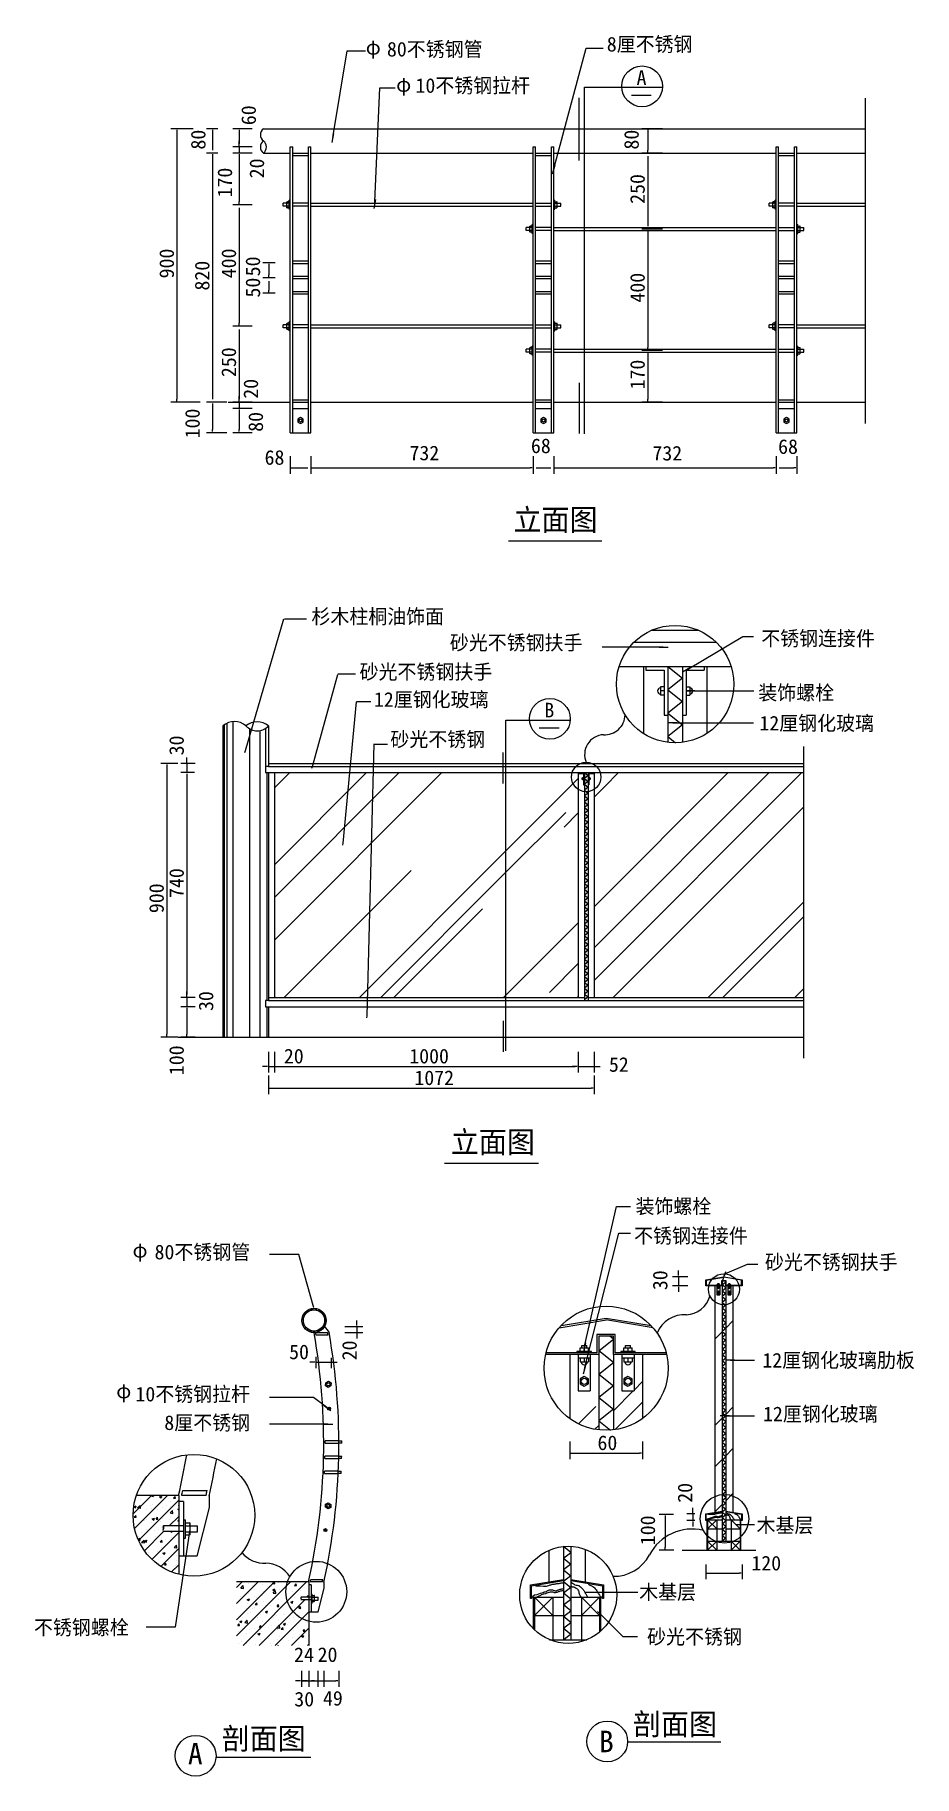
# Model space of a CAD drawing. Header units: metres. Extents: x 608 to 3504, y -3595 to 2134.
import ezdxf

# ---------------------------------------------------------------- set-up
doc = ezdxf.new("R2010")
doc.units = ezdxf.units.M
for name, color, linetype in [('2', 2, 'Continuous'), ('3', 3, 'Continuous'), ('4', 4, 'Continuous'), ('7', 7, 'Continuous'), ('BH', 3, 'Continuous'), ('DIM', 3, 'Continuous'), ('TEXT', 3, 'Continuous'), ('Z', 4, 'Continuous')]:
    doc.layers.add(name, color=color, linetype=linetype)

msp = doc.modelspace()

# ---------------------------------------------------------------- texts
for s, p in [('60', (1336.5, 1836.73)), ('80', (1170.43, 1756.52)), ('80', (2597.06, 1756.52)), ('20', (1363.52, 1661.86)), ('170', (1258.09, 1598.93)), ('250', (2616.82, 1577.9)), ('900', (1066.54, 1332.68)), ('820', (1183.42, 1292.68)), ('400', (1271.07, 1333)), ('50', (1350.34, 1339.4)), ('50', (1350.34, 1269.68)), ('400', (2616.82, 1253)), ('250', (1271.07, 1007.9)), ('170', (2616.82, 967.25)), ('20', (1343.74, 936.69)), ('100', (1151.41, 806.27)), ('80', (1359.82, 827.86)), ('30', (1099.09, -236.67)), ('740', (1099.09, -705.81)), ('900', (1033.12, -755.81)), ('30', (1196.15, -1077.84)), ('100', (1099.09, -1288.83)), ('30', (2691.47, -1996.26)), ('20', (1668.44, -2227.09)), ('20', (2773.39, -2695.68)), ('100', (2650.83, -2835.33))]:
    msp.add_text(s, height=48, rotation=90).set_placement(p)
for s, p in [('68', (2242.11, 757.82)), ('68', (3056.11, 755.31)), ('68', (1365.04, 719.5)), ('732', (1842.17, 734.25)), ('732', (2642.17, 733.51)), ('20', (1428.62, -1250.11)), ('1000', (1841.52, -1250.11)), ('52', (2498.95, -1277.76)), ('1072', (1858.38, -1321.37)), ('50', (1445.92, -2223.32)), ('60', (2461.25, -2522.22)), ('120', (2968.04, -2918.29)), ('24', (1462.17, -3219.74)), ('20', (1539.72, -3219.38)), ('30', (1462.91, -3365.78)), ('49', (1557.32, -3362.97))]:
    msp.add_text(s, height=48).set_placement(p)
at = {"layer": 'DIM'}
for s, p in [('A', (2589.94, 1969.19)), ('B', (2286.34, -111.82))]:
    msp.add_text(s, height=48, dxfattribs=at).set_placement(p)
at = {"layer": 'TEXT'}
for s, p in [('8厘不锈钢', (2491.94, 2079.2)), ('φ', (1698.28, 2068.86)), ('80不锈钢管', (1767.96, 2062.7)), ('φ', (1798.35, 1946.67)), ('10不锈钢拉杆', (1862.06, 1943.2)), ('杉木柱桐油饰面', (1519.4, 196.39)), ('不锈钢连接件', (3000.49, 124.24)), ('砂光不锈钢扶手', (1975.17, 110.27)), ('砂光不锈钢扶手', (1677.86, 14.21)), ('装饰螺栓', (2990.91, -54.37)), ('12厘钢化玻璃', (1725.1, -76.78)), ('12厘钢化玻璃', (2994.53, -154.73)), ('砂光不锈钢', (1779.4, -207.82)), ('装饰螺栓', (2586.59, -1744.2)), ('不锈钢连接件', (2581.68, -1841.1)), ('φ', (930.18, -1888.87)), ('80不锈钢管', (1002.83, -1894.71)), ('砂光不锈钢扶手', (3012.81, -1927.81)), ('12厘钢化玻璃肋板', (3004.14, -2250.72)), ('φ', (876.63, -2351.93)), ('10不锈钢拉杆', (939.9, -2362.15)), ('8厘不锈钢', (1034.96, -2456.18)), ('12厘钢化玻璃', (3006.32, -2427.39)), ('木基层', (2985.08, -2793.78)), ('木基层', (2598.51, -3013.63)), ('不锈钢螺栓', (605.68, -3129.72)), ('砂光不锈钢', (2624.8, -3160.46))]:
    msp.add_text(s, height=48, dxfattribs=at).set_placement(p)
at = {"layer": 'Z'}
for s, p in [('立面图', (2184.73, 502.9)), ('立面图', (1978.39, -1544.33)), ('剖面图', (2577.92, -3459.74)), ('剖面图', (1223.81, -3507.23)), ('A', (1112.77, -3556.77)), ('B', (2466.61, -3516.6))]:
    msp.add_text(s, height=71, dxfattribs=at).set_placement(p)

# ---------------------------------------------------------------- blocks, each defined once
blk = doc.blocks.new('_DOT')
at = {"color": 0, "linetype": 'ByBlock'}
blk.add_line((-0.35, 0), (-1, 0), dxfattribs=at)

# ---------------------------------------------------------------- linework, layer by layer
for p, q in [((2573.06, 1935.27), (2638.47, 1935.27)), ((1591.56, 1809.58), (1586.56, 1780)), ((1589.32, 1796.35), (1590.4, 1802.76)), ((2320.29, 1704.49), (2312.53, 1675.51)), ((2316.82, 1691.53), (2318.5, 1697.81)), ((1729.83, 1591.9), (1724.4, 1562.39)), ((1727.39, 1578.71), (1728.57, 1585.1)), ((2664.04, 119.26), (2694.04, 119.26)), ((2677.45, 119.25), (2670.95, 119.25)), ((2767.37, 52), (2741.59, 36.66)), ((2755.84, 45.15), (2761.42, 48.47)), ((2781.88, -24.65), (2751.88, -24.65)), ((2768.46, -24.64), (2774.96, -24.64)), ((2269.46, -145.74), (2334.87, -145.74)), ((2722.86, -129.34), (2692.86, -129.34)), ((2709.45, -129.34), (2715.95, -129.34)), ((1300.18, -226.87), (1302.58, -220.83)), ((1520.84, -279.16), (1522.77, -272.96)), ((1622.2, -531.88), (1623.6, -525.53)), ((1702.14, -1100.52), (1702.94, -1094.07)), ((2882.77, -1935.88), (2873.46, -1964.4)), ((2878.6, -1948.63), (2880.61, -1942.45)), ((2955.26, -1910.67), (2989.13, -1910.67)), ((2421.45, -2169.31), (2414.78, -2198.56)), ((2418.46, -2182.39), (2419.9, -2176.05)), ((2912.64, -2226.91), (2882.64, -2226.91)), ((2899.22, -2226.91), (2905.72, -2226.91)), ((2421.8, -2243.7), (2414.48, -2272.8)), ((2418.52, -2256.71), (2420.11, -2250.41)), ((1558.97, -2374.14), (1582.94, -2392.17)), ((1569.69, -2382.21), (1564.49, -2378.3)), ((1559.57, -2436.74), (1589.57, -2436.74)), ((1572.98, -2436.75), (1566.48, -2436.75)), ((2895.54, -2410.18), (2865.54, -2410.18)), ((2882.13, -2410.18), (2888.63, -2410.18)), ((2919.51, -2766.96), (2926.01, -2766.96)), ((2423.31, -2990.17), (2429.81, -2990.17)), ((2483.14, -3074.11), (2461.82, -3052.99)), ((2473.61, -3064.66), (2478.23, -3069.23))]:
    msp.add_line(p, q)
at = {"layer": '2'}
for p, q in [((1245.33, 924.95), (1449.57, 924.95)), ((1457.57, 924.95), (1509.57, 924.95)), ((1517.57, 924.95), (2249.57, 924.95)), ((2257.57, 924.95), (2309.57, 924.95)), ((2317.57, 924.95), (3049.57, 924.95)), ((3057.57, 924.95), (3109.57, 924.95)), ((3117.57, 924.95), (3343.65, 924.95)), ((1080.73, -1163.54), (3140.35, -1163.54)), ((1082.36, -2671.65), (943.05, -2671.65)), ((1082.36, -2671.65), (1082.36, -2930.84)), ((2739.66, -2851.96), (2982.53, -2851.96)), ((1510.32, -2955.91), (1272.66, -2955.91)), ((1510.32, -2955.91), (1510.32, -3165.07))]:
    msp.add_line(p, q, dxfattribs=at)
at = {"layer": '3'}
for p, q in [((1457.57, 1736.95), (1509.57, 1736.95)), ((2257.57, 1736.95), (2309.57, 1736.95)), ((3057.57, 1736.95), (3109.57, 1736.95)), ((1426.57, 1569.95), (1426.57, 1579.95)), ((1438.57, 1579.95), (1426.57, 1579.95)), ((1438.57, 1569.95), (1426.57, 1569.95)), ((1438.57, 1584.6), (1440.03, 1584.95)), ((1438.57, 1565.3), (1438.57, 1584.6)), ((1440.03, 1579.95), (1438.57, 1581.63)), ((1440.03, 1579.95), (1438.57, 1578.27)), ((1440.03, 1569.95), (1438.57, 1571.63)), ((1440.03, 1569.95), (1438.57, 1568.27)), ((1438.57, 1565.3), (1440.03, 1564.95)), ((1446.57, 1584.95), (1440.03, 1584.95)), ((1446.57, 1579.95), (1440.03, 1579.95)), ((1446.57, 1569.95), (1440.03, 1569.95)), ((1446.57, 1564.95), (1440.03, 1564.95)), ((1446.57, 1559.95), (1446.57, 1589.95)), ((1449.57, 1589.95), (1446.57, 1589.95)), ((1449.57, 1559.95), (1446.57, 1559.95)), ((1509.57, 1579.95), (1457.57, 1579.95)), ((1509.57, 1569.95), (1457.57, 1569.95)), ((1517.57, 1579.95), (2249.57, 1579.95)), ((1517.57, 1569.95), (2249.57, 1569.95)), ((2257.57, 1579.95), (2309.57, 1579.95)), ((2257.57, 1569.95), (2309.57, 1569.95)), ((2317.57, 1589.95), (2320.57, 1589.95)), ((2317.57, 1559.95), (2320.57, 1559.95)), ((2320.57, 1559.95), (2320.57, 1589.95)), ((2320.57, 1584.95), (2327.12, 1584.95)), ((2320.57, 1579.95), (2327.12, 1579.95)), ((2320.57, 1569.95), (2327.12, 1569.95)), ((2320.57, 1564.95), (2327.12, 1564.95)), ((2328.57, 1584.6), (2327.12, 1584.95)), ((2327.12, 1579.95), (2328.57, 1581.63)), ((2327.12, 1579.95), (2328.57, 1578.27)), ((2327.12, 1569.95), (2328.57, 1571.63)), ((2327.12, 1569.95), (2328.57, 1568.27)), ((2328.57, 1565.3), (2327.12, 1564.95)), ((2328.57, 1565.3), (2328.57, 1584.6)), ((2328.57, 1579.95), (2340.57, 1579.95)), ((2328.57, 1569.95), (2340.57, 1569.95)), ((2340.57, 1569.95), (2340.57, 1579.95)), ((3038.57, 1579.95), (3026.57, 1579.95)), ((3026.57, 1569.95), (3026.57, 1579.95)), ((3038.57, 1569.95), (3026.57, 1569.95)), ((3038.57, 1584.6), (3040.03, 1584.95)), ((3038.57, 1565.3), (3038.57, 1584.6)), ((3040.03, 1579.95), (3038.57, 1581.63)), ((3040.03, 1579.95), (3038.57, 1578.27)), ((3040.03, 1569.95), (3038.57, 1571.63)), ((3040.03, 1569.95), (3038.57, 1568.27)), ((3038.57, 1565.3), (3040.03, 1564.95)), ((3046.57, 1584.95), (3040.03, 1584.95)), ((3046.57, 1579.95), (3040.03, 1579.95)), ((3046.57, 1569.95), (3040.03, 1569.95)), ((3046.57, 1564.95), (3040.03, 1564.95)), ((3046.57, 1559.95), (3046.57, 1589.95)), ((3049.57, 1589.95), (3046.57, 1589.95)), ((3049.57, 1559.95), (3046.57, 1559.95)), ((3109.57, 1579.95), (3057.57, 1579.95)), ((3109.57, 1569.95), (3057.57, 1569.95)), ((3117.57, 1579.95), (3343.65, 1579.95)), ((3117.57, 1569.95), (3343.65, 1569.95)), ((2226.57, 1489.95), (2226.57, 1499.95)), ((2238.57, 1499.95), (2226.57, 1499.95)), ((2238.57, 1489.95), (2226.57, 1489.95)), ((2238.57, 1504.6), (2240.03, 1504.95)), ((2238.57, 1485.3), (2238.57, 1504.6)), ((2240.03, 1499.95), (2238.57, 1501.63)), ((2240.03, 1499.95), (2238.57, 1498.27)), ((2240.03, 1489.95), (2238.57, 1491.63)), ((2240.03, 1489.95), (2238.57, 1488.27)), ((2246.57, 1504.95), (2240.03, 1504.95)), ((2246.57, 1499.95), (2240.03, 1499.95)), ((2246.57, 1489.95), (2240.03, 1489.95)), ((2246.57, 1479.95), (2246.57, 1509.95)), ((2249.57, 1509.95), (2246.57, 1509.95)), ((2309.57, 1499.95), (2257.57, 1499.95)), ((2309.57, 1489.95), (2257.57, 1489.95)), ((2317.57, 1499.95), (3049.57, 1499.95)), ((2317.57, 1489.95), (3049.57, 1489.95)), ((3057.57, 1499.95), (3109.57, 1499.95)), ((3057.57, 1489.95), (3109.57, 1489.95)), ((3117.57, 1509.95), (3120.57, 1509.95)), ((3120.57, 1479.95), (3120.57, 1509.95)), ((3120.57, 1504.95), (3127.12, 1504.95)), ((3120.57, 1499.95), (3127.12, 1499.95)), ((3120.57, 1489.95), (3127.12, 1489.95)), ((3128.57, 1504.6), (3127.12, 1504.95)), ((3127.12, 1499.95), (3128.57, 1501.63)), ((3127.12, 1499.95), (3128.57, 1498.27)), ((3127.12, 1489.95), (3128.57, 1491.63)), ((3127.12, 1489.95), (3128.57, 1488.27)), ((3128.57, 1485.3), (3128.57, 1504.6)), ((3128.57, 1499.95), (3140.57, 1499.95)), ((3128.57, 1489.95), (3140.57, 1489.95)), ((3140.57, 1489.95), (3140.57, 1499.95)), ((2238.57, 1485.3), (2240.03, 1484.95)), ((2246.57, 1484.95), (2240.03, 1484.95)), ((2249.57, 1479.95), (2246.57, 1479.95)), ((3117.57, 1479.95), (3120.57, 1479.95)), ((3120.57, 1484.95), (3127.12, 1484.95)), ((3128.57, 1485.3), (3127.12, 1484.95)), ((1509.57, 1388.95), (1457.57, 1388.95)), ((1509.57, 1380.95), (1457.57, 1380.95)), ((2309.57, 1388.95), (2257.57, 1388.95)), ((2309.57, 1380.95), (2257.57, 1380.95)), ((3109.57, 1388.95), (3057.57, 1388.95)), ((3109.57, 1380.95), (3057.57, 1380.95)), ((1509.57, 1338.95), (1457.57, 1338.95)), ((1509.57, 1330.95), (1457.57, 1330.95)), ((2309.57, 1338.95), (2257.57, 1338.95)), ((2309.57, 1330.95), (2257.57, 1330.95)), ((3109.57, 1338.95), (3057.57, 1338.95)), ((3109.57, 1330.95), (3057.57, 1330.95)), ((1509.57, 1288.95), (1457.57, 1288.95)), ((1509.57, 1280.95), (1457.57, 1280.95)), ((2309.57, 1288.95), (2257.57, 1288.95)), ((2309.57, 1280.95), (2257.57, 1280.95)), ((3109.57, 1288.95), (3057.57, 1288.95)), ((3109.57, 1280.95), (3057.57, 1280.95)), ((1438.57, 1179.95), (1426.57, 1179.95)), ((1426.57, 1169.95), (1426.57, 1179.95)), ((1438.57, 1169.95), (1426.57, 1169.95)), ((1438.57, 1184.6), (1440.03, 1184.95)), ((1438.57, 1165.3), (1438.57, 1184.6)), ((1440.03, 1179.95), (1438.57, 1181.63)), ((1440.03, 1179.95), (1438.57, 1178.27)), ((1440.03, 1169.95), (1438.57, 1171.63)), ((1440.03, 1169.95), (1438.57, 1168.27)), ((1438.57, 1165.3), (1440.03, 1164.95)), ((1446.57, 1184.95), (1440.03, 1184.95)), ((1446.57, 1179.95), (1440.03, 1179.95)), ((1446.57, 1169.95), (1440.03, 1169.95)), ((1446.57, 1164.95), (1440.03, 1164.95)), ((1446.57, 1159.95), (1446.57, 1189.95)), ((1449.57, 1189.95), (1446.57, 1189.95)), ((1449.57, 1159.95), (1446.57, 1159.95)), ((1509.57, 1179.95), (1457.57, 1179.95)), ((1509.57, 1169.95), (1457.57, 1169.95)), ((1517.57, 1179.95), (2249.57, 1179.95)), ((1517.57, 1169.95), (2249.57, 1169.95)), ((2257.57, 1179.95), (2309.57, 1179.95)), ((2257.57, 1169.95), (2309.57, 1169.95)), ((2317.57, 1189.95), (2320.57, 1189.95)), ((2317.57, 1159.95), (2320.57, 1159.95)), ((2320.57, 1159.95), (2320.57, 1189.95)), ((2320.57, 1184.95), (2327.12, 1184.95)), ((2320.57, 1179.95), (2327.12, 1179.95)), ((2320.57, 1169.95), (2327.12, 1169.95)), ((2320.57, 1164.95), (2327.12, 1164.95)), ((2328.57, 1184.6), (2327.12, 1184.95)), ((2327.12, 1179.95), (2328.57, 1181.63)), ((2327.12, 1179.95), (2328.57, 1178.27)), ((2327.12, 1169.95), (2328.57, 1171.63)), ((2327.12, 1169.95), (2328.57, 1168.27)), ((2328.57, 1165.3), (2327.12, 1164.95)), ((2328.57, 1165.3), (2328.57, 1184.6)), ((2328.57, 1179.95), (2340.57, 1179.95)), ((2328.57, 1169.95), (2340.57, 1169.95)), ((2340.57, 1169.95), (2340.57, 1179.95)), ((3026.57, 1169.95), (3026.57, 1179.95)), ((3038.57, 1179.95), (3026.57, 1179.95)), ((3038.57, 1169.95), (3026.57, 1169.95)), ((3038.57, 1184.6), (3040.03, 1184.95)), ((3038.57, 1165.3), (3038.57, 1184.6)), ((3040.03, 1179.95), (3038.57, 1181.63)), ((3040.03, 1179.95), (3038.57, 1178.27)), ((3040.03, 1169.95), (3038.57, 1171.63)), ((3040.03, 1169.95), (3038.57, 1168.27)), ((3038.57, 1165.3), (3040.03, 1164.95)), ((3046.57, 1184.95), (3040.03, 1184.95)), ((3046.57, 1179.95), (3040.03, 1179.95)), ((3046.57, 1169.95), (3040.03, 1169.95)), ((3046.57, 1164.95), (3040.03, 1164.95)), ((3046.57, 1159.95), (3046.57, 1189.95)), ((3049.57, 1189.95), (3046.57, 1189.95)), ((3049.57, 1159.95), (3046.57, 1159.95)), ((3109.57, 1179.95), (3057.57, 1179.95)), ((3109.57, 1169.95), (3057.57, 1169.95)), ((3117.57, 1179.95), (3343.65, 1179.95)), ((3117.57, 1169.95), (3343.65, 1169.95)), ((2238.57, 1099.95), (2226.57, 1099.95)), ((2226.57, 1089.95), (2226.57, 1099.95)), ((2238.57, 1089.95), (2226.57, 1089.95)), ((2238.57, 1104.6), (2240.03, 1104.95)), ((2238.57, 1085.3), (2238.57, 1104.6)), ((2240.03, 1099.95), (2238.57, 1101.63)), ((2240.03, 1099.95), (2238.57, 1098.27)), ((2240.03, 1089.95), (2238.57, 1091.63)), ((2240.03, 1089.95), (2238.57, 1088.27)), ((2246.57, 1104.95), (2240.03, 1104.95)), ((2246.57, 1099.95), (2240.03, 1099.95)), ((2246.57, 1089.95), (2240.03, 1089.95)), ((2249.57, 1109.95), (2246.57, 1109.95)), ((2246.57, 1079.95), (2246.57, 1109.95)), ((2309.57, 1099.95), (2257.57, 1099.95)), ((2309.57, 1089.95), (2257.57, 1089.95)), ((2317.57, 1099.95), (3049.57, 1099.95)), ((2317.57, 1089.95), (3049.57, 1089.95)), ((3057.57, 1099.95), (3109.57, 1099.95)), ((3057.57, 1089.95), (3109.57, 1089.95)), ((3117.57, 1109.95), (3120.57, 1109.95)), ((3120.57, 1079.95), (3120.57, 1109.95)), ((3120.57, 1104.95), (3127.12, 1104.95)), ((3120.57, 1099.95), (3127.12, 1099.95)), ((3120.57, 1089.95), (3127.12, 1089.95)), ((3128.57, 1104.6), (3127.12, 1104.95)), ((3127.12, 1099.95), (3128.57, 1101.63)), ((3127.12, 1099.95), (3128.57, 1098.27)), ((3127.12, 1089.95), (3128.57, 1091.63)), ((3127.12, 1089.95), (3128.57, 1088.27)), ((3128.57, 1085.3), (3128.57, 1104.6)), ((3128.57, 1099.95), (3140.57, 1099.95)), ((3128.57, 1089.95), (3140.57, 1089.95)), ((3140.57, 1089.95), (3140.57, 1099.95)), ((2238.57, 1085.3), (2240.03, 1084.95)), ((2246.57, 1084.95), (2240.03, 1084.95)), ((2249.57, 1079.95), (2246.57, 1079.95)), ((3117.57, 1079.95), (3120.57, 1079.95)), ((3120.57, 1084.95), (3127.12, 1084.95)), ((3128.57, 1085.3), (3127.12, 1084.95)), ((1457.57, 932.95), (1509.57, 932.95)), ((2257.57, 932.95), (2309.57, 932.95)), ((3057.57, 932.95), (3109.57, 932.95)), ((1457.57, 904.95), (1509.57, 904.95)), ((1483.57, 874.95), (1474.91, 869.95)), ((1474.91, 869.95), (1474.91, 859.95)), ((1474.91, 859.95), (1483.57, 854.95)), ((1492.23, 869.95), (1483.57, 874.95)), ((1483.57, 854.95), (1492.23, 859.95)), ((1492.23, 859.95), (1492.23, 869.95)), ((2257.57, 904.95), (2309.57, 904.95)), ((2283.57, 874.95), (2274.91, 869.95)), ((2274.91, 869.95), (2274.91, 859.95)), ((2274.91, 859.95), (2283.57, 854.95)), ((2292.23, 869.95), (2283.57, 874.95)), ((2283.57, 854.95), (2292.23, 859.95)), ((2292.23, 859.95), (2292.23, 869.95)), ((3057.57, 904.95), (3109.57, 904.95)), ((3083.57, 874.95), (3074.91, 869.95)), ((3074.91, 869.95), (3074.91, 859.95)), ((3074.91, 859.95), (3083.57, 854.95)), ((3092.23, 869.95), (3083.57, 874.95)), ((3083.57, 854.95), (3092.23, 859.95)), ((3092.23, 859.95), (3092.23, 869.95)), ((1457.57, 824.95), (1509.57, 824.95)), ((2257.57, 824.95), (2309.57, 824.95)), ((3057.57, 824.95), (3109.57, 824.95)), ((2581.16, 135.36), (2852.49, 135.36)), ((2620.83, 55.36), (2620.83, 43.36)), ((2620.83, 43.36), (2680.83, 43.36)), ((2680.83, 43.36), (2680.83, -104.64)), ((2752.83, 43.36), (2752.83, -104.64)), ((2752.83, 43.36), (2812.83, 43.36)), ((2812.83, 55.36), (2812.83, 43.36)), ((2668.69, -10.67), (2668.69, -38.61)), ((2680.83, -10.67), (2668.69, -10.67)), ((2680.83, -24.64), (2668.69, -24.64)), ((2680.83, -38.61), (2668.69, -38.61)), ((2752.83, -10.67), (2764.96, -10.67)), ((2752.83, -24.64), (2764.96, -24.64)), ((2752.83, -38.61), (2764.96, -38.61)), ((2764.96, -10.67), (2764.96, -38.61)), ((2680.83, -104.64), (2692.83, -104.64)), ((2740.83, -104.64), (2752.83, -104.64)), ((1232.23, -136.42), (1232.23, -1163.54)), ((1240.56, -131.39), (1240.56, -1163.54)), ((1260.17, -125.68), (1260.17, -1163.54)), ((1315.91, -149.3), (1315.91, -1163.54)), ((1349.98, -155.06), (1349.98, -1163.54)), ((1367.74, -148.22), (1367.74, -273.54)), ((1378.06, -273.54), (3140.35, -273.54)), ((1372.23, -293.54), (1372.23, -1043.54)), ((2400.06, -293.54), (2400.06, -296.54)), ((2400.06, -296.54), (2415.06, -296.54)), ((2415.06, -310.05), (2412.02, -310.05)), ((2412.02, -310.05), (2412.02, -317.04)), ((2415.06, -313.54), (2412.02, -313.54)), ((2415.06, -317.04), (2412.02, -317.04)), ((2415.06, -296.54), (2415.06, -333.54)), ((2415.06, -333.54), (2418.06, -333.54)), ((2430.06, -333.54), (2433.06, -333.54)), ((2433.06, -296.54), (2433.06, -333.54)), ((2433.06, -296.54), (2448.06, -296.54)), ((2433.06, -310.05), (2436.09, -310.05)), ((2433.06, -313.54), (2436.09, -313.54)), ((2433.06, -317.04), (2436.09, -317.04)), ((2436.09, -310.05), (2436.09, -317.04)), ((2448.06, -293.54), (2448.06, -296.54)), ((1372.23, -1063.54), (1372.23, -1163.54)), ((1378.06, -1043.54), (3140.35, -1043.54)), ((2819.01, -1963.23), (2877.76, -1953.44)), ((2819.01, -1981.96), (2819.01, -1963.23)), ((2820.51, -1980.46), (2820.51, -1962.98)), ((2870.01, -1980.46), (2820.51, -1980.46)), ((2859.51, -1976.41), (2859.51, -1979.44)), ((2859.51, -1984.96), (2859.51, -1987.99)), ((2885.01, -1965.46), (2870.01, -1965.46)), ((2870.01, -1965.46), (2870.01, -1980.46)), ((2936.01, -1963.23), (2877.26, -1953.44)), ((2885.01, -1980.46), (2885.01, -1965.46)), ((2934.51, -1980.46), (2885.01, -1980.46)), ((2895.51, -1976.41), (2895.51, -1979.44)), ((2895.51, -1984.96), (2895.51, -1987.99)), ((2934.51, -1962.98), (2934.51, -1980.46)), ((2936.01, -1981.96), (2936.01, -1963.23)), ((2334.92, -2119.81), (2490.67, -2093.85)), ((2644.44, -2119.81), (2488.69, -2093.85)), ((2519.68, -2141.93), (2459.68, -2141.93)), ((2459.68, -2141.93), (2459.68, -2201.93)), ((2519.68, -2201.93), (2519.68, -2141.93)), ((2459.68, -2201.93), (2291.94, -2201.93)), ((2417.68, -2185.72), (2417.68, -2197.86)), ((2417.68, -2219.93), (2417.68, -2232.07)), ((2687.42, -2201.93), (2519.68, -2201.93)), ((2561.68, -2185.72), (2561.68, -2197.86)), ((2561.68, -2219.93), (2561.68, -2232.07)), ((1566.12, -2310.63), (1566.52, -2300.64)), ((1574.57, -2315.97), (1566.12, -2310.63)), ((1566.52, -2300.64), (1575.37, -2295.99)), ((1583.43, -2311.32), (1574.57, -2315.97)), ((1575.37, -2295.99), (1583.83, -2301.33)), ((1583.83, -2301.33), (1583.43, -2311.32)), ((1573.29, -2382.86), (1580.32, -2389.89)), ((1575.98, -2381.13), (1582.05, -2387.2)), ((1098.36, -2691.65), (1082.36, -2691.65)), ((1098.36, -2691.65), (1082.36, -2691.65)), ((1098.36, -2691.65), (1098.36, -2871.65)), ((1565.61, -2710.43), (1566.01, -2700.44)), ((1574.06, -2715.77), (1565.61, -2710.43)), ((1566.01, -2700.44), (1574.86, -2695.79)), ((1582.92, -2711.12), (1574.06, -2715.77)), ((1574.86, -2695.79), (1583.32, -2701.13)), ((1583.32, -2701.13), (1582.92, -2711.12)), ((2819.01, -2733.23), (2871.51, -2724.48)), ((2819.01, -2751.96), (2819.01, -2733.23)), ((2821.29, -2750.33), (2823.78, -2748.15)), ((2823.78, -2748.15), (2828.14, -2747.53)), ((2825.18, -2732.6), (2826.74, -2733.23)), ((2826.74, -2733.23), (2828.6, -2733.38)), ((2828.14, -2747.53), (2833.74, -2745.66)), ((2828.6, -2733.38), (2833.58, -2733.54)), ((2829.54, -2750.95), (2831.72, -2750.02)), ((2831.72, -2750.02), (2832.96, -2749.24)), ((2832.96, -2749.24), (2834.2, -2748.46)), ((2833.58, -2733.54), (2838.56, -2733.69)), ((2833.74, -2745.66), (2838.09, -2744.11)), ((2834.2, -2748.46), (2835.45, -2747.68)), ((2835.45, -2747.68), (2839.18, -2746.75)), ((2838.09, -2744.11), (2839.96, -2743.49)), ((2838.56, -2733.69), (2843.54, -2733.69)), ((2839.18, -2746.75), (2842.29, -2745.82)), ((2839.96, -2743.49), (2841.83, -2743.02)), ((2841.83, -2743.02), (2843.38, -2742.55)), ((2842.29, -2745.82), (2843.69, -2745.2)), ((2843.38, -2742.55), (2844.47, -2741.78)), ((2843.54, -2733.69), (2845.41, -2733.38)), ((2843.69, -2745.2), (2844.78, -2744.73)), ((2844.47, -2741.78), (2845.72, -2741)), ((2844.78, -2744.73), (2846.34, -2744.42)), ((2845.41, -2733.38), (2847.58, -2732.91)), ((2845.72, -2741), (2847.12, -2740.38)), ((2846.34, -2744.42), (2847.58, -2743.95)), ((2847.12, -2740.38), (2848.67, -2740.22)), ((2847.58, -2732.91), (2848.67, -2732.45)), ((2847.58, -2743.95), (2848.67, -2743.64)), ((2848.67, -2732.45), (2849.92, -2731.98)), ((2848.67, -2740.22), (2850.85, -2740.22)), ((2848.67, -2743.64), (2850.23, -2743.49)), ((2849.92, -2731.98), (2851.01, -2731.52)), ((2850.23, -2743.49), (2853.65, -2743.49)), ((2850.85, -2740.22), (2852.09, -2740.07)), ((2851.01, -2731.52), (2852.25, -2731.2)), ((2852.09, -2740.07), (2853.65, -2740.07)), ((2852.25, -2731.2), (2853.34, -2730.89)), ((2853.34, -2730.89), (2855.52, -2730.58)), ((2853.65, -2740.07), (2854.74, -2740.38)), ((2853.65, -2743.49), (2855.21, -2743.95)), ((2854.74, -2740.38), (2855.83, -2741)), ((2855.21, -2743.95), (2856.45, -2744.11)), ((2855.52, -2730.58), (2857.07, -2730.43)), ((2855.83, -2741), (2856.92, -2741.31)), ((2856.45, -2744.11), (2858.63, -2744.11)), ((2856.92, -2741.31), (2858.16, -2741.62)), ((2857.07, -2730.43), (2858.16, -2730.27)), ((2858.16, -2730.27), (2859.41, -2729.96)), ((2858.16, -2741.62), (2859.41, -2741.62)), ((2858.63, -2744.11), (2859.87, -2743.95)), ((2859.41, -2729.96), (2860.81, -2729.81)), ((2859.41, -2741.62), (2860.65, -2741.31)), ((2859.87, -2743.95), (2860.96, -2743.64)), ((2860.65, -2741.31), (2861.74, -2740.69)), ((2860.81, -2729.81), (2862.05, -2729.49)), ((2860.96, -2743.64), (2862.36, -2743.33)), ((2861.74, -2740.69), (2862.98, -2740.07)), ((2862.05, -2729.49), (2863.3, -2729.34)), ((2862.36, -2743.33), (2863.45, -2742.86)), ((2862.98, -2740.07), (2864.07, -2739.76)), ((2863.3, -2729.34), (2864.38, -2729.34)), ((2863.45, -2742.86), (2864.54, -2742.55)), ((2864.07, -2739.76), (2865.16, -2739.44)), ((2864.38, -2729.34), (2865.47, -2729.03)), ((2864.54, -2742.55), (2865.78, -2742.09)), ((2865.16, -2739.44), (2866.25, -2739.13)), ((2865.47, -2729.03), (2866.56, -2728.87)), ((2865.78, -2742.09), (2866.87, -2741.78)), ((2866.25, -2739.13), (2867.65, -2738.82)), ((2866.56, -2728.87), (2867.65, -2728.56)), ((2866.87, -2741.78), (2868.12, -2741.47)), ((2867.65, -2728.56), (2868.9, -2728.41)), ((2867.65, -2738.82), (2868.9, -2738.36)), ((2868.12, -2741.47), (2869.36, -2741.31)), ((2868.9, -2728.41), (2869.98, -2728.25)), ((2868.9, -2738.36), (2869.98, -2738.05)), ((2869.36, -2741.31), (2870.45, -2741.15)), ((2869.98, -2728.25), (2871.51, -2728.25)), ((2869.98, -2738.05), (2871.51, -2737.54)), ((2870.45, -2741.15), (2871.54, -2741.15)), ((2883.51, -2724.48), (2936.01, -2733.23)), ((2883.51, -2726.64), (2884.3, -2727.32)), ((2883.67, -2733.54), (2884.92, -2734.16)), ((2884.3, -2727.32), (2885.39, -2728.25)), ((2884.92, -2734.16), (2886.16, -2734.78)), ((2885.39, -2728.25), (2886.47, -2729.03)), ((2886.16, -2734.78), (2887.25, -2734.94)), ((2886.47, -2729.03), (2887.88, -2729.96)), ((2887.25, -2734.94), (2888.65, -2735.25)), ((2887.88, -2729.96), (2889.12, -2730.89)), ((2888.65, -2735.25), (2889.74, -2735.56)), ((2889.12, -2730.89), (2890.21, -2731.67)), ((2889.74, -2735.56), (2890.83, -2736.18)), ((2890.21, -2731.67), (2892.54, -2732.29)), ((2890.83, -2736.18), (2892.23, -2736.96)), ((2892.23, -2736.96), (2893.63, -2737.89)), ((2892.54, -2732.29), (2894.41, -2732.45)), ((2893.63, -2737.89), (2894.72, -2739.13)), ((2894.41, -2732.45), (2895.96, -2732.76)), ((2894.72, -2739.13), (2895.34, -2740.22)), ((2895.34, -2740.22), (2896.28, -2741.47)), ((2895.96, -2732.76), (2897.05, -2733.07)), ((2896.28, -2741.47), (2896.9, -2742.55)), ((2896.9, -2742.55), (2897.05, -2743.8)), ((2897.05, -2733.07), (2898.14, -2734)), ((2897.05, -2743.8), (2897.05, -2745.04)), ((2897.05, -2745.04), (2897.36, -2746.29)), ((2897.36, -2746.29), (2897.83, -2747.37)), ((2897.83, -2747.37), (2898.45, -2748.46)), ((2898.14, -2734), (2899.39, -2735.25)), ((2898.45, -2748.46), (2898.76, -2749.55)), ((2898.76, -2749.55), (2899.39, -2750.64)), ((2899.39, -2735.25), (2900.48, -2736.33)), ((2900.48, -2736.33), (2901.56, -2737.42)), ((2901.56, -2737.42), (2902.65, -2738.2)), ((2902.65, -2738.2), (2903.9, -2739.44)), ((2903.9, -2739.44), (2904.68, -2740.53)), ((2904.68, -2740.53), (2905.45, -2741.62)), ((2905.45, -2741.62), (2906.23, -2742.86)), ((2906.23, -2742.86), (2906.85, -2743.95)), ((2906.85, -2743.95), (2907.48, -2745.2)), ((2907.48, -2745.2), (2908.25, -2746.44)), ((2908.25, -2746.44), (2909.03, -2747.53)), ((2909.03, -2747.53), (2910.28, -2749.71)), ((2910.28, -2749.71), (2910.74, -2750.79)), ((2912.14, -2729.34), (2912.92, -2730.58)), ((2912.92, -2730.58), (2914.01, -2731.52)), ((2914.01, -2731.52), (2915.1, -2732.45)), ((2915.1, -2732.45), (2916.5, -2732.91)), ((2916.5, -2732.91), (2917.59, -2733.38)), ((2917.59, -2733.38), (2918.83, -2734)), ((2918.83, -2734), (2920.08, -2734.62)), ((2920.08, -2734.62), (2921.48, -2735.56)), ((2921.48, -2735.56), (2922.72, -2736.8)), ((2922.72, -2736.8), (2923.81, -2738.05)), ((2923.81, -2738.05), (2924.59, -2739.13)), ((2924.59, -2739.13), (2925.37, -2740.22)), ((2925.37, -2740.22), (2926.3, -2741.62)), ((2926.3, -2741.62), (2927.23, -2742.86)), ((2927.23, -2742.86), (2927.86, -2743.95)), ((2927.86, -2743.95), (2928.63, -2745.2)), ((2928.63, -2745.2), (2929.41, -2746.44)), ((2929.41, -2746.44), (2930.66, -2748.93)), ((2930.66, -2748.93), (2931.28, -2750.02)), ((2931.28, -2750.02), (2931.9, -2751.1)), ((2936.01, -2733.23), (2936.01, -2751.96)), ((1098.36, -2771.65), (1031.72, -2771.65)), ((1098.36, -2790.34), (1031.72, -2790.34)), ((1098.36, -2751.65), (1104.36, -2751.65)), ((1098.36, -2751.65), (1098.36, -2811.65)), ((1104.36, -2811.65), (1104.36, -2751.65)), ((1104.36, -2761.65), (1117.45, -2761.65)), ((1104.36, -2771.65), (1117.45, -2771.65)), ((1104.36, -2791.65), (1117.45, -2791.65)), ((1104.36, -2801.65), (1117.45, -2801.65)), ((1120.36, -2762.35), (1117.45, -2761.65)), ((1117.45, -2771.65), (1120.36, -2768.29)), ((1117.45, -2771.65), (1120.36, -2775.01)), ((1117.45, -2791.65), (1120.36, -2788.29)), ((1117.45, -2791.65), (1120.36, -2795.01)), ((1120.36, -2800.95), (1117.45, -2801.65)), ((1120.36, -2800.95), (1120.36, -2762.35)), ((1120.36, -2771.65), (1144.36, -2771.65)), ((1120.36, -2791.65), (1144.36, -2791.65)), ((1144.36, -2791.65), (1144.36, -2771.65)), ((1561.56, -2782.66), (1568.59, -2789.69)), ((1564.26, -2780.93), (1570.32, -2787)), ((2820.83, -2751.57), (2821.29, -2750.33)), ((2824.01, -2751.96), (2824.01, -2851.96)), ((2854.01, -2751.96), (2824.01, -2781.96)), ((2824.01, -2751.96), (2854.01, -2781.96)), ((2828.45, -2751.57), (2829.54, -2750.95)), ((2899.39, -2750.64), (2899.85, -2751.57)), ((2901.01, -2751.96), (2931.01, -2781.96)), ((2910.74, -2750.79), (2911.21, -2751.88)), ((2911.21, -2751.88), (2911.37, -2752.04)), ((2931.01, -2751.96), (2931.01, -2851.96)), ((2931.9, -2751.1), (2932.21, -2752.04)), ((1098.36, -2811.65), (1104.36, -2811.65)), ((2854.01, -2821.96), (2824.01, -2851.96)), ((2824.01, -2821.96), (2854.01, -2851.96)), ((2931.01, -2821.96), (2901.01, -2851.96)), ((2901.01, -2821.96), (2931.01, -2851.96)), ((1518.32, -2965.91), (1510.32, -2965.91)), ((1518.32, -2965.91), (1510.32, -2965.91)), ((1518.32, -2965.91), (1518.32, -3055.91)), ((2244.13, -2968.72), (2349.13, -2951.22)), ((2244.13, -3006.18), (2244.13, -2968.72)), ((2256.47, -2967.47), (2259.58, -2968.72)), ((2259.58, -2968.72), (2263.31, -2969.03)), ((2263.31, -2969.03), (2273.27, -2969.34)), ((2273.27, -2969.34), (2283.22, -2969.65)), ((2283.22, -2969.65), (2293.18, -2969.65)), ((2293.18, -2969.65), (2296.91, -2969.03)), ((2296.91, -2969.03), (2301.27, -2968.09)), ((2301.27, -2968.09), (2303.45, -2967.16)), ((2303.45, -2967.16), (2305.94, -2966.23)), ((2305.94, -2966.23), (2308.11, -2965.3)), ((2308.11, -2965.3), (2310.6, -2964.67)), ((2310.6, -2964.67), (2312.78, -2964.05)), ((2312.78, -2964.05), (2317.14, -2963.43)), ((2317.14, -2963.43), (2320.25, -2963.12)), ((2320.25, -2963.12), (2322.43, -2962.81)), ((2322.43, -2962.81), (2324.92, -2962.19)), ((2324.92, -2962.19), (2327.72, -2961.88)), ((2327.72, -2961.88), (2330.2, -2961.25)), ((2330.2, -2961.25), (2332.69, -2960.94)), ((2332.69, -2960.94), (2334.87, -2960.94)), ((2334.87, -2960.94), (2337.05, -2960.32)), ((2337.05, -2960.32), (2339.23, -2960.01)), ((2339.23, -2960.01), (2341.41, -2959.39)), ((2341.41, -2959.39), (2343.89, -2959.08)), ((2341.41, -2979.91), (2343.89, -2978.98)), ((2343.89, -2959.08), (2346.07, -2958.77)), ((2343.89, -2978.98), (2346.07, -2978.36)), ((2346.07, -2958.77), (2349.13, -2958.77)), ((2346.07, -2978.36), (2349.13, -2977.34)), ((2373.13, -2951.22), (2478.13, -2968.72)), ((2373.13, -2955.55), (2374.7, -2956.9)), ((2373.45, -2969.34), (2375.94, -2970.58)), ((2374.7, -2956.9), (2376.87, -2958.77)), ((2375.94, -2970.58), (2378.43, -2971.83)), ((2376.87, -2958.77), (2379.05, -2960.32)), ((2378.43, -2971.83), (2380.61, -2972.14)), ((2379.05, -2960.32), (2381.85, -2962.19)), ((2380.61, -2972.14), (2383.41, -2972.76)), ((2381.85, -2962.19), (2384.34, -2964.05)), ((2383.41, -2972.76), (2385.59, -2973.38)), ((2384.34, -2964.05), (2386.52, -2965.61)), ((2385.59, -2973.38), (2387.76, -2974.62)), ((2386.52, -2965.61), (2391.19, -2966.85)), ((2387.76, -2974.62), (2390.56, -2976.18)), ((2390.56, -2976.18), (2393.36, -2978.04)), ((2391.19, -2966.85), (2394.92, -2967.16)), ((2393.36, -2978.04), (2395.54, -2980.53)), ((2394.92, -2967.16), (2398.03, -2967.78)), ((2398.03, -2967.78), (2400.21, -2968.41)), ((2400.21, -2968.41), (2402.39, -2970.27)), ((2402.39, -2970.27), (2404.88, -2972.76)), ((2404.88, -2972.76), (2407.05, -2974.94)), ((2407.05, -2974.94), (2409.23, -2977.11)), ((2409.23, -2977.11), (2411.41, -2978.67)), ((2411.41, -2978.67), (2413.9, -2981.15)), ((2430.39, -2960.94), (2431.95, -2963.43)), ((2431.95, -2963.43), (2434.12, -2965.3)), ((2434.12, -2965.3), (2436.3, -2967.16)), ((2436.3, -2967.16), (2439.1, -2968.09)), ((2439.1, -2968.09), (2441.28, -2969.03)), ((2441.28, -2969.03), (2443.77, -2970.27)), ((2443.77, -2970.27), (2446.26, -2971.51)), ((2446.26, -2971.51), (2449.06, -2973.38)), ((2449.06, -2973.38), (2451.55, -2975.87)), ((2451.55, -2975.87), (2453.72, -2978.36)), ((2453.72, -2978.36), (2455.28, -2980.53)), ((2478.13, -2968.72), (2478.13, -3006.18)), ((1518.32, -3005.91), (1485, -3005.91)), ((1518.32, -3015.26), (1485, -3015.26)), ((1518.32, -2995.91), (1518.32, -3025.91)), ((1518.32, -2995.91), (1521.32, -2995.91)), ((1518.32, -3025.91), (1521.32, -3025.91)), ((1521.32, -3025.91), (1521.32, -2995.91)), ((1521.32, -3000.91), (1527.86, -3000.91)), ((1521.32, -3005.91), (1527.86, -3005.91)), ((1521.32, -3015.91), (1527.86, -3015.91)), ((1521.32, -3020.91), (1527.86, -3020.91)), ((1529.32, -3001.26), (1527.86, -3000.91)), ((1527.86, -3005.91), (1529.32, -3004.23)), ((1527.86, -3005.91), (1529.32, -3007.59)), ((1527.86, -3015.91), (1529.32, -3014.23)), ((1527.86, -3015.91), (1529.32, -3017.59)), ((1529.32, -3020.56), (1527.86, -3020.91)), ((1529.32, -3020.56), (1529.32, -3001.26)), ((1529.32, -3005.91), (1541.32, -3005.91)), ((1529.32, -3015.91), (1541.32, -3015.91)), ((1541.32, -3015.91), (1541.32, -3005.91)), ((2247.75, -3005.41), (2248.69, -3002.92)), ((2248.69, -3002.92), (2253.67, -2998.57)), ((2253.67, -2998.57), (2262.38, -2997.32)), ((2254.13, -3006.18), (2254.13, -3113.94)), ((2254.13, -3006.18), (2314.13, -3066.18)), ((2314.13, -3006.18), (2254.13, -3066.18)), ((2262.38, -2997.32), (2273.58, -2993.59)), ((2263, -3005.41), (2265.18, -3004.16)), ((2265.18, -3004.16), (2269.53, -3002.3)), ((2269.53, -3002.3), (2272.02, -3000.74)), ((2272.02, -3000.74), (2274.51, -2999.19)), ((2273.58, -2993.59), (2282.29, -2990.48)), ((2274.51, -2999.19), (2277, -2997.63)), ((2277, -2997.63), (2284.47, -2995.77)), ((2282.29, -2990.48), (2286.02, -2989.24)), ((2284.47, -2995.77), (2290.69, -2993.9)), ((2286.02, -2989.24), (2289.76, -2988.31)), ((2289.76, -2988.31), (2292.87, -2987.37)), ((2290.69, -2993.9), (2293.49, -2992.66)), ((2292.87, -2987.37), (2295.05, -2985.82)), ((2293.49, -2992.66), (2295.67, -2991.73)), ((2295.05, -2985.82), (2297.54, -2984.26)), ((2295.67, -2991.73), (2298.78, -2991.1)), ((2297.54, -2984.26), (2300.34, -2983.02)), ((2298.78, -2991.1), (2301.27, -2990.17)), ((2300.34, -2983.02), (2303.45, -2982.71)), ((2301.27, -2990.17), (2303.45, -2989.55)), ((2303.45, -2982.71), (2307.8, -2982.71)), ((2303.45, -2989.55), (2306.56, -2989.24)), ((2306.56, -2989.24), (2313.4, -2989.24)), ((2307.8, -2982.71), (2310.29, -2982.4)), ((2310.29, -2982.4), (2313.4, -2982.4)), ((2313.4, -2982.4), (2315.58, -2983.02)), ((2313.4, -2989.24), (2316.51, -2990.17)), ((2315.58, -2983.02), (2317.76, -2984.26)), ((2316.51, -2990.17), (2319, -2990.48)), ((2317.76, -2984.26), (2319.94, -2984.89)), ((2319, -2990.48), (2323.36, -2990.48)), ((2319.94, -2984.89), (2322.43, -2985.51)), ((2322.43, -2985.51), (2324.92, -2985.51)), ((2323.36, -2990.48), (2325.85, -2990.17)), ((2324.92, -2985.51), (2327.4, -2984.89)), ((2325.85, -2990.17), (2328.03, -2989.55)), ((2327.4, -2984.89), (2329.58, -2983.64)), ((2328.03, -2989.55), (2330.83, -2988.93)), ((2329.58, -2983.64), (2332.07, -2982.4)), ((2330.83, -2988.93), (2333, -2987.99)), ((2332.07, -2982.4), (2334.25, -2981.78)), ((2333, -2987.99), (2335.18, -2987.37)), ((2334.25, -2981.78), (2336.43, -2981.15)), ((2335.18, -2987.37), (2337.67, -2986.44)), ((2336.43, -2981.15), (2338.61, -2980.53)), ((2337.67, -2986.44), (2339.85, -2985.82)), ((2338.61, -2980.53), (2341.41, -2979.91)), ((2339.85, -2985.82), (2342.34, -2985.2)), ((2342.34, -2985.2), (2344.83, -2984.89)), ((2344.83, -2984.89), (2347.01, -2984.57)), ((2347.01, -2984.57), (2349.18, -2984.57)), ((2395.54, -2980.53), (2396.79, -2982.71)), ((2396.79, -2982.71), (2398.65, -2985.2)), ((2398.65, -2985.2), (2399.9, -2987.37)), ((2399.9, -2987.37), (2400.21, -2989.86)), ((2400.21, -2989.86), (2400.21, -2992.35)), ((2400.21, -2992.35), (2400.83, -2994.84)), ((2400.83, -2994.84), (2401.77, -2997.01)), ((2401.77, -2997.01), (2403.01, -2999.19)), ((2403.01, -2999.19), (2403.63, -3001.37)), ((2403.63, -3001.37), (2404.88, -3003.54)), ((2404.88, -3003.54), (2405.81, -3005.41)), ((2468.13, -3006.18), (2408.13, -3066.18)), ((2408.13, -3006.18), (2468.13, -3066.18)), ((2413.9, -2981.15), (2415.46, -2983.33)), ((2415.46, -2983.33), (2417.01, -2985.51)), ((2417.01, -2985.51), (2418.57, -2987.99)), ((2418.57, -2987.99), (2419.81, -2990.17)), ((2419.81, -2990.17), (2421.06, -2992.66)), ((2421.06, -2992.66), (2422.61, -2995.15)), ((2422.61, -2995.15), (2424.17, -2997.32)), ((2424.17, -2997.32), (2426.66, -3001.68)), ((2426.66, -3001.68), (2427.59, -3003.85)), ((2427.59, -3003.85), (2428.52, -3006.03)), ((2428.52, -3006.03), (2428.83, -3006.34)), ((2455.28, -2980.53), (2456.84, -2982.71)), ((2456.84, -2982.71), (2458.7, -2985.51)), ((2458.7, -2985.51), (2460.57, -2987.99)), ((2460.57, -2987.99), (2461.81, -2990.17)), ((2461.81, -2990.17), (2463.37, -2992.66)), ((2463.37, -2992.66), (2464.93, -2995.15)), ((2464.93, -2995.15), (2467.41, -3000.12)), ((2467.41, -3000.12), (2468.66, -3002.3)), ((2468.13, -3006.18), (2468.13, -3120.81)), ((2468.66, -3002.3), (2469.9, -3004.48)), ((2469.9, -3004.48), (2470.53, -3006.34)), ((2314.13, -3146.18), (2311.06, -3149.25)), ((2408.13, -3146.18), (2413.11, -3151.16))]:
    msp.add_line(p, q, dxfattribs=at)
for centre, radius in [((1483.57, 864.95), 5), ((2283.57, 864.95), 5), ((3083.57, 864.95), 5), ((2716.83, -2.24), 193.23), ((2877.51, -1993.25), 51.06), ((2859.51, -2004.01), 2.5), ((2895.51, -2004.01), 2.5), ((2489.68, -2253.1), 204.25), ((2417.68, -2296.13), 10), ((2561.68, -2296.13), 10), ((1574.97, -2305.98), 5), ((1577.2, -2385.98), 5), ((1132.36, -2736.93), 200.25), ((2879.41, -2748.28), 79.89), ((1574.46, -2705.78), 5), ((1565.47, -2785.78), 5), ((2364.93, -2998.82), 159.78), ((1535.32, -2988.55), 100.12)]:
    msp.add_circle(centre, radius, dxfattribs=at)
for centre, radius, start, end in [((2668.79, -24.64), 10, 90.54, 269.46), ((2764.87, -24.64), 10, 270.54, 89.46), ((2412.05, -313.54), 2.5, 90.54, 269.46), ((2436.07, -313.54), 2.5, 270.54, 89.46), ((1038.61, -2776.32), 8.32, 145.84, 214.16), ((1038.61, -2785.67), 8.32, 145.84, 214.16), ((1024.84, -2776.32), 8.32, 325.84, 34.16), ((1488.44, -3008.25), 4.16, 145.84, 214.16), ((1488.44, -3012.92), 4.16, 145.84, 214.16), ((1481.56, -3008.25), 4.16, 325.84, 34.16)]:
    msp.add_arc(centre, radius, start, end, dxfattribs=at)
at = {"layer": '4'}
for p, q in [((1361.24, 1824.95), (3343.65, 1824.95)), ((1361.24, 1744.95), (1449.57, 1744.95)), ((1457.57, 1744.95), (1509.57, 1744.95)), ((1517.57, 1744.95), (2249.57, 1744.95)), ((2257.57, 1744.95), (2309.57, 1744.95)), ((2317.57, 1744.95), (3049.57, 1744.95)), ((3057.57, 1744.95), (3109.57, 1744.95)), ((3117.57, 1744.95), (3343.65, 1744.95)), ((2640.69, 175.36), (2792.97, 175.36)), ((2532.38, 55.36), (2901.28, 55.36)), ((2612.83, 55.36), (2612.83, -165.1)), ((2692.83, 55.36), (2692.83, -193.98)), ((2740.83, 55.36), (2740.83, -193.98)), ((2820.83, 55.36), (2820.83, -165.1)), ((1228.06, -139.76), (1228.06, -1163.54)), ((1378.06, -139.76), (1378.06, -263.54)), ((1368.06, -273.54), (1368.06, -293.54)), ((1378.06, -273.54), (1368.06, -273.54)), ((1378.06, -263.54), (1378.06, -273.54)), ((1378.06, -263.54), (3140.35, -263.54)), ((1368.06, -293.54), (3140.35, -293.54)), ((1378.06, -293.54), (1378.06, -1033.54)), ((1398.06, -293.54), (1398.06, -1033.54)), ((2398.06, -293.54), (2398.06, -1033.54)), ((2418.06, -293.54), (2418.06, -1043.54)), ((2430.06, -293.54), (2430.06, -1043.54)), ((2450.06, -293.54), (2450.06, -1033.54)), ((1368.06, -1043.54), (1368.06, -1063.54)), ((1378.06, -1043.54), (1368.06, -1043.54)), ((1368.06, -1063.54), (3140.35, -1063.54)), ((1378.06, -1033.54), (1378.06, -1043.54)), ((1378.06, -1033.54), (2418.06, -1033.54)), ((1378.06, -1063.54), (1378.06, -1163.54)), ((2430.06, -1033.54), (3140.35, -1033.54)), ((2817.51, -1961.96), (2877.51, -1951.96)), ((2817.51, -1981.96), (2817.51, -1961.96)), ((2871.51, -1981.96), (2817.51, -1981.96)), ((2883.51, -1966.96), (2871.51, -1966.96)), ((2871.51, -1966.96), (2871.51, -1981.96)), ((2877.51, -1951.96), (2937.51, -1961.96)), ((2883.51, -1981.96), (2883.51, -1966.96)), ((2937.51, -1981.96), (2883.51, -1981.96)), ((2937.51, -1961.96), (2937.51, -1981.96)), ((2341.39, -2112.65), (2489.68, -2087.93)), ((2489.68, -2087.93), (2637.98, -2112.65)), ((1533.04, -2135.91), (1572.49, -2135.91)), ((1573.9, -2143.91), (1534.44, -2143.91)), ((2513.68, -2147.93), (2465.68, -2147.93)), ((2465.68, -2147.93), (2465.68, -2207.93)), ((2513.68, -2207.93), (2513.68, -2147.93)), ((2465.68, -2207.93), (2290.49, -2207.93)), ((2688.87, -2207.93), (2513.68, -2207.93)), ((1609.18, -2491.92), (1564.23, -2491.92)), ((1564.26, -2499.92), (1609.22, -2499.92)), ((1609.18, -2491.92), (1619.18, -2491.92)), ((1619.22, -2499.92), (1609.22, -2499.92)), ((1563.75, -2549.92), (1608.76, -2549.92)), ((1608.91, -2541.92), (1563.92, -2541.92)), ((1618.76, -2549.92), (1608.76, -2549.92)), ((1608.91, -2541.92), (1618.91, -2541.92)), ((1562.06, -2599.92), (1607.11, -2599.92)), ((1607.45, -2591.92), (1562.41, -2591.92)), ((1617.11, -2599.92), (1607.11, -2599.92)), ((1607.45, -2591.92), (1617.45, -2591.92)), ((1172.53, -2671.65), (1092.2, -2671.65)), ((1095.68, -2655.65), (1176, -2655.65)), ((2817.51, -2731.96), (2871.51, -2722.96)), ((2817.51, -2753.96), (2817.51, -2731.96)), ((2883.51, -2722.96), (2937.51, -2731.96)), ((2937.51, -2731.96), (2937.51, -2753.96)), ((2819.01, -2753.96), (2817.51, -2753.96)), ((2822.51, -2751.96), (2819.01, -2751.96)), ((2819.01, -2751.96), (2819.01, -2753.96)), ((2822.51, -2851.96), (2822.51, -2751.96)), ((2936.01, -2751.96), (2932.51, -2751.96)), ((2932.51, -2751.96), (2932.51, -2851.96)), ((2936.01, -2753.96), (2936.01, -2751.96)), ((2937.51, -2753.96), (2936.01, -2753.96)), ((1555.4, -2955.91), (1515.24, -2955.91)), ((1516.98, -2947.91), (1557.14, -2947.91)), ((2241.13, -2966.18), (2349.13, -2948.18)), ((2241.13, -3010.18), (2241.13, -2966.18)), ((2373.13, -2948.18), (2481.13, -2966.18)), ((2481.13, -2966.18), (2481.13, -3010.18)), ((2244.13, -3010.18), (2241.13, -3010.18)), ((2251.13, -3006.18), (2244.13, -3006.18)), ((2244.13, -3006.18), (2244.13, -3010.18)), ((2251.13, -3110.97), (2251.13, -3006.18)), ((2478.13, -3006.18), (2471.13, -3006.18)), ((2471.13, -3006.18), (2471.13, -3118.21)), ((2478.13, -3010.18), (2478.13, -3006.18)), ((2481.13, -3010.18), (2478.13, -3010.18))]:
    msp.add_line(p, q, dxfattribs=at)
for centre, radius, start, end in [((1376.61, 1804.95), 25.22, 127.54, 232.46), ((1345.87, 1764.95), 25.22, 307.54, 52.46), ((-547, -2503.45), 2112.26, 9.8, 10.02), ((-497.04, -2505.46), 2102.26, 9.9, 10.12), ((-543, -2503.45), 2107.26, 0.1, 0.31), ((-488.04, -2505.46), 2107.26, 0.15, 0.37), ((-543, -2503.45), 2107.26, 358.74, 358.95), ((-488.04, -2505.46), 2107.26, 358.79, 359.01), ((-543, -2503.45), 2107.26, 357.38, 357.59), ((-488.04, -2505.46), 2107.26, 357.43, 357.65), ((-3034.27, -1766.74), 4224.53, 347.63, 347.85), ((-2934.35, -1770.75), 4204.53, 347.63, 347.85), ((-548, -2503.45), 2112.26, 347.63, 347.85), ((-498.04, -2505.46), 2102.26, 347.63, 347.85)]:
    msp.add_arc(centre, radius, start, end, dxfattribs=at)
at = {"layer": '7'}
for p, q in [((1449.57, 1764.95), (1457.57, 1764.95)), ((1449.57, 824.95), (1449.57, 1764.95)), ((1457.57, 824.95), (1457.57, 1764.95)), ((1509.57, 1764.95), (1517.57, 1764.95)), ((1509.57, 824.95), (1509.57, 1764.95)), ((1517.57, 824.95), (1517.57, 1764.95)), ((2249.57, 1764.95), (2257.57, 1764.95)), ((2249.57, 824.95), (2249.57, 1764.95)), ((2257.57, 824.95), (2257.57, 1764.95)), ((2309.57, 1764.95), (2317.57, 1764.95)), ((2309.57, 824.95), (2309.57, 1764.95)), ((2317.57, 824.95), (2317.57, 1764.95)), ((3049.57, 1764.95), (3057.57, 1764.95)), ((3049.57, 824.95), (3049.57, 1764.95)), ((3057.57, 824.95), (3057.57, 1764.95)), ((3109.57, 1764.95), (3117.57, 1764.95)), ((3109.57, 824.95), (3109.57, 1764.95)), ((3117.57, 824.95), (3117.57, 1764.95)), ((1449.57, 824.95), (1457.57, 824.95)), ((1509.57, 824.95), (1517.57, 824.95)), ((2249.57, 824.95), (2257.57, 824.95)), ((2309.57, 824.95), (2317.57, 824.95)), ((3049.57, 824.95), (3057.57, 824.95)), ((3109.57, 824.95), (3117.57, 824.95)), ((2847.51, -1981.96), (2847.51, -2726.96)), ((2865.51, -1979.46), (2853.51, -1979.46)), ((2853.51, -1979.46), (2853.51, -1980.46)), ((2865.51, -1980.46), (2853.51, -1980.46)), ((2854.51, -1981.96), (2854.51, -2011.96)), ((2864.51, -1984.96), (2854.51, -1984.96)), ((2856.02, -1976.42), (2863, -1976.42)), ((2856.02, -1979.46), (2856.02, -1976.42)), ((2856.02, -1984.96), (2856.02, -1987.99)), ((2856.02, -1987.99), (2863, -1987.99)), ((2859.51, -1999.98), (2856.02, -2001.99)), ((2856.02, -2001.99), (2856.02, -2006.03)), ((2857.01, -2004.01), (2857.01, -2004.01)), ((2857.51, -1974.55), (2861.51, -1974.55)), ((2857.51, -1976.42), (2857.51, -1974.55)), ((2863, -2001.99), (2859.51, -1999.98)), ((2861.51, -1976.42), (2861.51, -1974.55)), ((2863, -1979.46), (2863, -1976.42)), ((2863, -1984.96), (2863, -1987.99)), ((2863, -2006.03), (2863, -2001.99)), ((2864.51, -1981.96), (2864.51, -2011.96)), ((2865.51, -1980.46), (2865.51, -1979.46)), ((2871.51, -1981.96), (2871.51, -2821.96)), ((2883.51, -1981.96), (2883.51, -2821.96)), ((2901.51, -1979.46), (2889.51, -1979.46)), ((2889.51, -1979.46), (2889.51, -1980.46)), ((2901.51, -1980.46), (2889.51, -1980.46)), ((2890.51, -1981.96), (2890.51, -2011.96)), ((2900.51, -1984.96), (2890.51, -1984.96)), ((2892.02, -1979.46), (2892.02, -1976.42)), ((2892.02, -1976.42), (2899, -1976.42)), ((2892.02, -1984.96), (2892.02, -1987.99)), ((2892.02, -1987.99), (2899, -1987.99)), ((2895.51, -1999.98), (2892.02, -2001.99)), ((2892.02, -2001.99), (2892.02, -2006.03)), ((2893.51, -1976.42), (2893.51, -1974.55)), ((2893.51, -1974.55), (2897.51, -1974.55)), ((2899, -2001.99), (2895.51, -1999.98)), ((2897.51, -1976.42), (2897.51, -1974.55)), ((2899, -1979.46), (2899, -1976.42)), ((2899, -1984.96), (2899, -1987.99)), ((2899, -2006.03), (2899, -2001.99)), ((2900.51, -1981.96), (2900.51, -2011.96)), ((2901.51, -1980.46), (2901.51, -1979.46)), ((2907.51, -1981.96), (2907.51, -2726.96)), ((2854.51, -2011.96), (2864.51, -2011.96)), ((2856.02, -2006.03), (2859.51, -2008.04)), ((2859.51, -2008.04), (2863, -2006.03)), ((2890.51, -2011.96), (2900.51, -2011.96)), ((2892.02, -2006.03), (2895.51, -2008.04)), ((2895.51, -2008.04), (2899, -2006.03)), ((1562.41, -2115.91), (1577.51, -2135.57)), ((2369.68, -2207.93), (2369.68, -2418.38)), ((2441.68, -2197.93), (2393.68, -2197.93)), ((2393.68, -2197.93), (2393.68, -2201.93)), ((2441.68, -2201.93), (2393.68, -2201.93)), ((2397.68, -2207.93), (2397.68, -2327.93)), ((2437.68, -2219.93), (2397.68, -2219.93)), ((2403.71, -2197.93), (2403.71, -2185.8)), ((2403.71, -2185.8), (2431.65, -2185.8)), ((2403.71, -2219.93), (2403.71, -2232.07)), ((2403.71, -2232.07), (2431.65, -2232.07)), ((2409.68, -2185.8), (2409.68, -2178.29)), ((2409.68, -2178.29), (2425.68, -2178.29)), ((2425.68, -2185.8), (2425.68, -2178.29)), ((2431.65, -2197.93), (2431.65, -2185.8)), ((2431.65, -2219.93), (2431.65, -2232.07)), ((2437.68, -2207.93), (2437.68, -2327.93)), ((2441.68, -2201.93), (2441.68, -2197.93)), ((2465.68, -2207.93), (2465.68, -2455.94)), ((2513.68, -2207.93), (2513.68, -2455.94)), ((2585.68, -2197.93), (2537.68, -2197.93)), ((2537.68, -2197.93), (2537.68, -2201.93)), ((2585.68, -2201.93), (2537.68, -2201.93)), ((2541.68, -2207.93), (2541.68, -2327.93)), ((2581.68, -2219.93), (2541.68, -2219.93)), ((2547.71, -2185.8), (2575.65, -2185.8)), ((2547.71, -2197.93), (2547.71, -2185.8)), ((2547.71, -2219.93), (2547.71, -2232.07)), ((2547.71, -2232.07), (2575.65, -2232.07)), ((2553.68, -2178.29), (2569.68, -2178.29)), ((2553.68, -2185.8), (2553.68, -2178.29)), ((2569.68, -2185.8), (2569.68, -2178.29)), ((2575.65, -2197.93), (2575.65, -2185.8)), ((2575.65, -2219.93), (2575.65, -2232.07)), ((2581.68, -2207.93), (2581.68, -2327.93)), ((2585.68, -2201.93), (2585.68, -2197.93)), ((2609.68, -2207.93), (2609.68, -2418.38)), ((2417.68, -2280), (2403.71, -2288.07)), ((2403.71, -2288.07), (2403.71, -2304.2)), ((2431.65, -2288.07), (2417.68, -2280)), ((2431.65, -2304.2), (2431.65, -2288.07)), ((2561.68, -2280), (2547.71, -2288.07)), ((2547.71, -2288.07), (2547.71, -2304.2)), ((2575.65, -2288.07), (2561.68, -2280)), ((2575.65, -2304.2), (2575.65, -2288.07)), ((2397.68, -2327.93), (2437.68, -2327.93)), ((2403.71, -2304.2), (2417.68, -2312.27)), ((2407.68, -2296.13), (2407.68, -2296.13)), ((2417.68, -2312.27), (2431.65, -2304.2)), ((2541.68, -2327.93), (2581.68, -2327.93)), ((2547.71, -2304.2), (2561.68, -2312.27)), ((2561.68, -2312.27), (2575.65, -2304.2)), ((1182.36, -2671.65), (1182.36, -2711.65)), ((1182.36, -2711.65), (1142.36, -2871.65)), ((2822.51, -2751.96), (2871.51, -2751.96)), ((2822.51, -2751.96), (2871.51, -2751.96)), ((2824.01, -2781.96), (2871.51, -2781.96)), ((2854.01, -2751.96), (2854.01, -2851.96)), ((2883.51, -2751.96), (2932.51, -2751.96)), ((2883.51, -2751.96), (2932.51, -2751.96)), ((2883.51, -2781.96), (2931.01, -2781.96)), ((2901.01, -2751.96), (2901.01, -2851.96)), ((2301.13, -2852.33), (2301.13, -2956.18)), ((2349.13, -2839.82), (2349.13, -3146.18)), ((2373.13, -2839.25), (2373.13, -3146.18)), ((2421.13, -2849.24), (2421.13, -2956.18)), ((2824.01, -2821.96), (2931.01, -2821.96)), ((1142.36, -2871.65), (1082.36, -2871.65)), ((1560.32, -2975.91), (1540.32, -3055.91)), ((1560.32, -2955.91), (1560.32, -2975.91)), ((2251.13, -3006.18), (2349.13, -3006.18)), ((2251.13, -3006.18), (2349.13, -3006.18)), ((2314.13, -3006.18), (2314.13, -3150.31)), ((2373.13, -3006.18), (2471.13, -3006.18)), ((2373.13, -3006.18), (2471.13, -3006.18)), ((2408.13, -3006.18), (2408.13, -3152.65)), ((1540.32, -3055.91), (1510.32, -3055.91)), ((2254.13, -3066.18), (2349.13, -3066.18)), ((2373.13, -3066.18), (2468.13, -3066.18)), ((2303.17, -3146.18), (2426.69, -3146.18))]:
    msp.add_line(p, q, dxfattribs=at)
for radius in [40, 35]:
    msp.add_circle((1527.77, -2095.91), radius, dxfattribs=at)
for centre, radius, start, end in [((1376.61, 1764.95), 25.22, 127.54, 232.46), ((1265.91, -182.81), 57.33, 48.68, 131.32), ((1340.91, -183.32), 57.25, 49.55, 130.45), ((1340.91, -105.02), 50.85, 223.08, 316.92), ((2859.51, -1987.97), 2.5, 180.54, 359.46), ((2895.51, -1987.97), 2.5, 180.54, 359.46), ((-547.55, -2500.93), 2107.37, 347.53, 9.97), ((-497.59, -2502.94), 2107.37, 347.56, 10.04), ((2417.68, -2231.98), 10, 180.54, 359.46), ((2561.68, -2231.98), 10, 180.54, 359.46), ((-3033.38, -1761.69), 4214.74, 347.53, 349.39), ((-2933.45, -1765.71), 4214.73, 347.56, 349.26)]:
    msp.add_arc(centre, radius, start, end, dxfattribs=at)
at = {"layer": 'BH'}
for p, q in [((2692.83, 55.36), (2740.83, 16.96)), ((2740.83, 16.96), (2692.83, -21.44)), ((2692.83, -21.44), (2740.83, -59.84)), ((2740.83, -59.84), (2692.83, -98.24)), ((2692.83, -98.24), (2740.83, -136.64)), ((2740.83, -136.64), (2692.83, -175.04)), ((2692.83, -175.04), (2718.36, -195.47)), ((1398.06, -844.3), (1948.82, -293.54)), ((1398.06, -596.45), (1700.96, -293.54)), ((1398.06, -343.21), (1447.72, -293.54)), ((1398.06, -704.21), (1808.73, -293.54)), ((2160.03, -551.1), (2368.23, -342.91)), ((2368.23, -342.91), (2398.06, -313.07)), ((2450.06, -869.94), (3026.45, -293.54)), ((2450.06, -977.7), (3134.21, -293.54)), ((2450.06, -735.23), (2891.75, -293.54)), ((2466.68, -357.6), (2485.05, -339.24)), ((2485.05, -339.24), (2530.74, -293.54)), ((2450.06, -374.23), (2466.68, -357.6)), ((2160.03, -621.15), (2356.99, -424.19)), ((2351.6, -472.68), (2398.06, -426.23)), ((2512.75, -1033.54), (3140.35, -405.94)), ((1677.59, -1033.54), (2160.03, -551.1)), ((1429.73, -1033.54), (1847.81, -615.47)), ((1747.64, -1033.54), (2160.03, -621.15)), ((1790.74, -1033.54), (2082.2, -742.09)), ((2825.27, -1033.54), (3140.35, -718.46)), ((2160.03, -1025.26), (2398.06, -787.23)), ((2873.76, -1033.54), (3140.35, -766.95)), ((2303.11, -1016.88), (2398.06, -921.94)), ((2151.75, -1033.54), (2160.03, -1025.26)), ((2394.21, -1033.54), (2398.06, -1029.7)), ((2418.06, -983.66), (2430.06, -993.26)), ((2430.06, -993.26), (2418.06, -1002.86)), ((2418.06, -1002.86), (2430.06, -1012.46)), ((2430.06, -1012.46), (2418.06, -1022.06)), ((2418.06, -1022.06), (2430.06, -1031.66)), ((3110.84, -1033.54), (3140.35, -1004.03)), ((2430.06, -1031.66), (2418.06, -1041.26)), ((2418.06, -1041.26), (2420.91, -1043.54)), ((2871.51, -1978.85), (2883.51, -1969.25)), ((2883.51, -1988.45), (2871.51, -1978.85)), ((2871.51, -1998.05), (2883.51, -1988.45)), ((2871.51, -1998.05), (2883.51, -2007.65)), ((2883.51, -1969.25), (2880.65, -1966.96)), ((1492.35, -2077.31), (1509.17, -2060.5)), ((1515.3, -2063.21), (1522.21, -2056.3)), ((1521.44, -2061.49), (1527.01, -2055.92)), ((1530.73, -2061.04), (1535.16, -2056.6)), ((1534.6, -2061.58), (1538.74, -2057.45)), ((1541.36, -2063.66), (1545.14, -2059.88)), ((1544.35, -2065.09), (1548.02, -2061.42)), ((2883.51, -2007.65), (2871.51, -2017.25)), ((2871.51, -2017.25), (2883.51, -2026.85)), ((2883.51, -2026.85), (2871.51, -2036.45)), ((2871.51, -2036.45), (2883.51, -2046.05)), ((2883.51, -2046.05), (2871.51, -2055.65)), ((2883.51, -2065.25), (2871.51, -2055.65)), ((1487.78, -2095.15), (1493.35, -2089.58)), ((1488.16, -2090.35), (1495.06, -2083.44)), ((1488.46, -2103.31), (1492.89, -2098.87)), ((1489.3, -2106.88), (1493.44, -2102.74)), ((1491.74, -2113.28), (1495.52, -2109.51)), ((1493.28, -2116.17), (1496.95, -2112.5)), ((1496.91, -2121.37), (1500.47, -2117.81)), ((1542.72, -2133.01), (1564.87, -2110.87)), ((1549.67, -2068.61), (1553.22, -2065.06)), ((1552.02, -2070.68), (1555.56, -2067.14)), ((1556.13, -2075.41), (1559.71, -2071.83)), ((1557.88, -2078.08), (1561.52, -2074.44)), ((1558.31, -2113), (1566.84, -2104.47)), ((1560.71, -2084.09), (1564.57, -2080.23)), ((1561.74, -2087.48), (1565.78, -2083.44)), ((1562.54, -2099.94), (1567.75, -2094.73)), ((1562.76, -2095.29), (1567.42, -2090.64)), ((2871.51, -2074.85), (2883.51, -2065.25)), ((2883.51, -2084.45), (2871.51, -2074.85)), ((2871.51, -2094.05), (2883.51, -2084.45)), ((2883.51, -2103.65), (2871.51, -2094.05)), ((2871.51, -2113.25), (2883.51, -2103.65)), ((2871.51, -2113.25), (2883.51, -2122.85)), ((2883.51, -2120.95), (2907.51, -2096.95)), ((1499, -2123.7), (1502.53, -2120.17)), ((1503.69, -2127.85), (1507.26, -2124.28)), ((1506.3, -2129.66), (1509.93, -2126.03)), ((1512.09, -2132.71), (1515.94, -2128.85)), ((1515.3, -2133.92), (1519.34, -2129.88)), ((1522.49, -2135.56), (1527.15, -2130.91)), ((1526.58, -2135.89), (1531.8, -2130.68)), ((1536.33, -2134.98), (1544.86, -2126.45)), ((2465.68, -2195.5), (2513.68, -2157.1)), ((2513.68, -2157.1), (2502.22, -2147.93)), ((2847.51, -2156.95), (2871.51, -2132.95)), ((2883.51, -2122.85), (2871.51, -2132.45)), ((2871.51, -2132.45), (2883.51, -2142.05)), ((2883.51, -2142.05), (2871.51, -2151.65)), ((2871.51, -2151.65), (2883.51, -2161.25)), ((2883.51, -2161.25), (2871.51, -2170.85)), ((2883.51, -2180.45), (2871.51, -2170.85)), ((2513.68, -2233.9), (2465.68, -2195.5)), ((2465.68, -2272.3), (2513.68, -2233.9)), ((2871.51, -2190.05), (2883.51, -2180.45)), ((2883.51, -2199.65), (2871.51, -2190.05)), ((2871.51, -2209.25), (2883.51, -2199.65)), ((2883.51, -2218.85), (2871.51, -2209.25)), ((2871.51, -2228.45), (2883.51, -2218.85)), ((2871.51, -2227.78), (2883.51, -2237.38)), ((2465.68, -2272.3), (2513.68, -2310.7)), ((2883.51, -2237.38), (2871.51, -2246.98)), ((2871.51, -2246.98), (2883.51, -2256.58)), ((2883.51, -2256.58), (2871.51, -2266.18)), ((2871.51, -2266.18), (2883.51, -2275.78)), ((2883.51, -2275.78), (2871.51, -2285.38)), ((2883.51, -2294.98), (2871.51, -2285.38)), ((2513.68, -2310.7), (2465.68, -2349.1)), ((2513.68, -2393.27), (2579.01, -2327.93)), ((2581.68, -2325.27), (2609.68, -2297.27)), ((2871.51, -2304.58), (2883.51, -2294.98)), ((2883.51, -2314.18), (2871.51, -2304.58)), ((2871.51, -2323.78), (2883.51, -2314.18)), ((2883.51, -2333.38), (2871.51, -2323.78)), ((2871.51, -2342.98), (2883.51, -2333.38)), ((2871.51, -2342.98), (2883.51, -2352.58)), ((2398.8, -2436.02), (2455.56, -2379.26)), ((2465.68, -2349.1), (2513.68, -2387.5)), ((2513.68, -2387.5), (2465.68, -2425.9)), ((2519.7, -2455.13), (2609.68, -2365.15)), ((2883.51, -2352.58), (2871.51, -2362.18)), ((2871.51, -2362.18), (2883.51, -2371.78)), ((2883.51, -2371.78), (2871.51, -2381.38)), ((2871.51, -2381.38), (2883.51, -2390.98)), ((2883.51, -2390.98), (2871.51, -2400.58)), ((2871.51, -2400.58), (2879.58, -2394.12)), ((2871.51, -2400.58), (2879.58, -2407.03)), ((2883.51, -2410.18), (2871.51, -2400.58)), ((2883.51, -2405.2), (2907.51, -2381.2)), ((2452.93, -2454.02), (2465.68, -2441.27)), ((2465.68, -2425.9), (2504.34, -2456.83)), ((2847.51, -2441.2), (2871.51, -2417.2)), ((2871.51, -2419.78), (2883.51, -2410.18)), ((2883.51, -2429.38), (2871.51, -2419.78)), ((2871.51, -2438.98), (2883.51, -2429.38)), ((2883.51, -2448.58), (2871.51, -2438.98)), ((2871.51, -2458.18), (2883.51, -2448.58)), ((2871.51, -2458.18), (2883.51, -2467.78)), ((2883.51, -2467.78), (2871.51, -2477.38)), ((2871.51, -2477.38), (2883.51, -2486.98)), ((2883.51, -2486.98), (2871.51, -2496.58)), ((2871.51, -2496.58), (2883.51, -2506.18)), ((2883.51, -2506.18), (2871.51, -2515.78)), ((2883.51, -2525.38), (2871.51, -2515.78)), ((2883.51, -2540.97), (2907.51, -2516.97)), ((2847.51, -2576.97), (2871.51, -2552.97)), ((2871.51, -2534.98), (2883.51, -2525.38)), ((2883.51, -2544.58), (2871.51, -2534.98)), ((2871.51, -2554.18), (2883.51, -2544.58)), ((2883.51, -2563.78), (2871.51, -2554.18)), ((2871.51, -2573.38), (2883.51, -2563.78)), ((2871.51, -2572.7), (2883.51, -2582.3)), ((2883.51, -2582.3), (2871.51, -2591.9)), ((2871.51, -2591.9), (2883.51, -2601.5)), ((2883.51, -2601.5), (2871.51, -2611.1)), ((2871.51, -2611.1), (2883.51, -2620.7)), ((2883.51, -2620.7), (2871.51, -2630.3)), ((2883.51, -2639.9), (2871.51, -2630.3)), ((932.18, -2731.67), (992.2, -2671.65)), ((936.82, -2780.07), (1045.24, -2671.65)), ((950.08, -2819.84), (1082.36, -2687.56)), ((955.39, -2684.65), (955.39, -2684.65)), ((978.36, -2684.94), (978.36, -2684.94)), ((980.42, -2681.35), (980.42, -2681.35)), ((993.86, -2674.09), (995.91, -2671.65)), ((993.86, -2674.09), (999.84, -2674.62)), ((999.85, -2674.62), (999.3, -2671.65)), ((1018.29, -2676.37), (1018.29, -2676.37)), ((1019.53, -2676.59), (1026.53, -2673.91)), ((1019.53, -2676.59), (1024.5, -2679.95)), ((1024.51, -2679.96), (1026.53, -2673.91)), ((1030.29, -2677.44), (1030.29, -2677.44)), ((1055.14, -2690.57), (1055.14, -2690.57)), ((1065.59, -2680.37), (1070.41, -2674.62)), ((1065.59, -2680.37), (1071.57, -2680.89)), ((1071.57, -2680.9), (1070.41, -2674.63)), ((2871.51, -2649.5), (2883.51, -2639.9)), ((2883.51, -2659.1), (2871.51, -2649.5)), ((2871.51, -2668.7), (2883.51, -2659.1)), ((2883.51, -2678.3), (2871.51, -2668.7)), ((2871.51, -2687.9), (2883.51, -2678.3)), ((2871.51, -2687.9), (2883.51, -2697.5)), ((2883.51, -2689.46), (2907.51, -2665.46)), ((935.5, -2708.85), (942.51, -2706.16)), ((935.5, -2708.85), (940.48, -2712.2)), ((936.01, -2743.04), (940.83, -2737.29)), ((936.01, -2743.04), (941.99, -2743.56)), ((936.95, -2700.89), (936.95, -2700.89)), ((938.5, -2710.59), (938.5, -2710.59)), ((940.48, -2712.21), (942.51, -2706.17)), ((941.99, -2743.57), (940.84, -2737.3)), ((947.06, -2712.58), (954.85, -2704.47)), ((947.06, -2712.58), (955.95, -2713.96)), ((954.11, -2720.79), (954.11, -2720.79)), ((955.96, -2713.97), (954.85, -2704.47)), ((958.04, -2714.32), (958.04, -2714.32)), ((977.14, -2718.23), (977.14, -2718.23)), ((990.33, -2703.15), (990.33, -2703.15)), ((991.99, -2715.81), (991.99, -2715.81)), ((995.19, -2749.11), (1002.2, -2746.42)), ((995.19, -2749.11), (1000.17, -2752.46)), ((996.82, -2700.58), (996.82, -2700.58)), ((1000.17, -2752.47), (1002.2, -2746.43)), ((1007.74, -2749.31), (1012.56, -2743.57)), ((1007.74, -2749.31), (1013.71, -2749.84)), ((1011.42, -2716.58), (1011.42, -2716.58)), ((1013.72, -2749.84), (1012.56, -2743.57)), ((1027.86, -2744.02), (1027.86, -2744.02)), ((1028.83, -2746.93), (1028.83, -2746.93)), ((1029.08, -2710.73), (1029.08, -2710.73)), ((1043.72, -2705.4), (1043.72, -2705.4)), ((1051.3, -2771.65), (1082.36, -2740.59)), ((1053.78, -2729.13), (1061.57, -2721.02)), ((1053.78, -2729.13), (1062.67, -2730.51)), ((1053.87, -2743.64), (1053.87, -2743.64)), ((1055.14, -2707.49), (1055.14, -2707.49)), ((1062.68, -2730.52), (1061.58, -2721.02)), ((1064.8, -2718.83), (1064.8, -2718.83)), ((1079.21, -2736.98), (1079.21, -2736.98)), ((1079.22, -2716.86), (1082.36, -2715.65)), ((1079.22, -2716.86), (1082.36, -2718.98)), ((1080.18, -2704.2), (1080.18, -2704.2)), ((1080.42, -2703.69), (1080.42, -2703.69)), ((2847.51, -2725.46), (2871.51, -2701.46)), ((2883.51, -2697.5), (2871.51, -2707.1)), ((2871.51, -2707.1), (2883.51, -2716.7)), ((2883.51, -2716.7), (2871.51, -2726.3)), ((2871.51, -2726.3), (2883.51, -2735.9)), ((2883.51, -2735.9), (2871.51, -2745.5)), ((2883.51, -2755.1), (2871.51, -2745.5)), ((950.97, -2805.08), (950.97, -2805.08)), ((958.33, -2792.21), (958.33, -2792.21)), ((965.68, -2755.25), (965.68, -2755.25)), ((969.5, -2853.45), (1032.61, -2790.34)), ((970.44, -2753.98), (970.44, -2753.98)), ((974.71, -2784.81), (974.71, -2784.81)), ((975.92, -2751.52), (975.92, -2751.52)), ((992.69, -2760.25), (992.69, -2760.25)), ((994.15, -2881.83), (1082.36, -2793.62)), ((1002.53, -2786.37), (1002.53, -2786.37)), ((1004.35, -2807.33), (1004.35, -2807.33)), ((1016.65, -2782.2), (1016.65, -2782.2)), ((1023.82, -2756.23), (1023.82, -2756.23)), ((1026.65, -2777.31), (1026.65, -2777.31)), ((1027.56, -2783.08), (1027.56, -2783.08)), ((1051.01, -2750.24), (1051.01, -2750.24)), ((1056.32, -2790.34), (1059.86, -2792.73)), ((1059.86, -2792.73), (1060.67, -2790.34)), ((1076.77, -2803.56), (1076.77, -2803.56)), ((1077.2, -2758.49), (1077.2, -2758.49)), ((1077.99, -2770.27), (1077.99, -2770.27)), ((1079.46, -2755.59), (1082.36, -2752.13)), ((1079.46, -2755.59), (1082.36, -2755.84)), ((2871.51, -2764.7), (2883.51, -2755.1)), ((2883.51, -2774.3), (2871.51, -2764.7)), ((2871.51, -2783.9), (2883.51, -2774.3)), ((2883.51, -2793.5), (2871.51, -2783.9)), ((2871.51, -2803.1), (2883.51, -2793.5)), ((2871.51, -2803.1), (2883.51, -2812.7)), ((949.89, -2818.26), (954.71, -2812.51)), ((949.89, -2818.26), (955.86, -2818.78)), ((955.87, -2818.79), (954.71, -2812.52)), ((960.31, -2826.55), (968.1, -2818.43)), ((960.31, -2826.55), (969.21, -2827.93)), ((969.21, -2827.93), (968.11, -2818.43)), ((970.86, -2821.62), (977.86, -2818.94)), ((970.86, -2821.62), (975.84, -2824.98)), ((972.05, -2818.51), (972.05, -2818.51)), ((972.28, -2851.39), (972.28, -2851.39)), ((973.49, -2818.1), (973.49, -2818.1)), ((975.84, -2824.99), (977.87, -2818.94)), ((976.22, -2825.82), (976.22, -2825.82)), ((984.45, -2858.16), (984.45, -2858.16)), ((996.52, -2827.21), (996.52, -2827.21)), ((1001.25, -2822.52), (1001.25, -2822.52)), ((1012.82, -2856.97), (1012.82, -2856.97)), ((1021.61, -2824.53), (1026.43, -2818.79)), ((1021.61, -2824.53), (1027.59, -2825.06)), ((1023.81, -2905.21), (1082.36, -2846.66)), ((1024.21, -2843.89), (1024.21, -2843.89)), ((1025.43, -2810.6), (1025.43, -2810.6)), ((1025.43, -2820.76), (1025.43, -2820.76)), ((1027.6, -2825.06), (1026.44, -2818.79)), ((1030.55, -2861.89), (1037.56, -2859.2)), ((1030.55, -2861.89), (1035.53, -2865.24)), ((1035.53, -2865.25), (1037.56, -2859.2)), ((1037.84, -2860.42), (1037.84, -2860.42)), ((1039.13, -2817.53), (1039.13, -2817.53)), ((1054.84, -2817.2), (1054.84, -2817.2)), ((1057.73, -2809.59), (1057.73, -2809.59)), ((1067.04, -2843.1), (1074.83, -2834.98)), ((1067.04, -2843.1), (1075.93, -2844.48)), ((1075.94, -2844.48), (1074.83, -2834.99)), ((1075.56, -2836.85), (1075.56, -2836.85)), ((1075.98, -2848.66), (1075.98, -2848.66)), ((1078.82, -2823.02), (1078.82, -2823.02)), ((2349.13, -2878.07), (2373.13, -2858.87)), ((2373.13, -2858.87), (2349.29, -2839.8)), ((2883.51, -2812.7), (2871.94, -2821.96)), ((1023, -2877.18), (1023, -2877.18)), ((1035.49, -2899.75), (1040.31, -2894.01)), ((1035.49, -2899.75), (1041.46, -2900.27)), ((1041.47, -2900.28), (1040.31, -2894.01)), ((1049.67, -2888.1), (1049.67, -2888.1)), ((1050.71, -2876.86), (1050.71, -2876.86)), ((1058.85, -2923.2), (1082.36, -2899.69)), ((1071.74, -2913.77), (1071.74, -2913.77)), ((1073.13, -2903.43), (1073.13, -2903.43)), ((1074.34, -2870.14), (1074.34, -2870.14)), ((1074.68, -2898.82), (1074.68, -2898.82)), ((1074.7, -2884.81), (1074.7, -2884.81)), ((2349.13, -2878.07), (2373.13, -2897.27)), ((2373.13, -2897.27), (2349.13, -2916.47)), ((2349.13, -2916.47), (2373.13, -2935.67)), ((1272.66, -2974.56), (1291.31, -2955.91)), ((1272.66, -3027.59), (1344.34, -2955.91)), ((1272.66, -3080.62), (1397.37, -2955.91)), ((1272.66, -3133.66), (1450.41, -2955.91)), ((1273.37, -2965.24), (1273.37, -2965.24)), ((1286.81, -2976.2), (1294.6, -2968.08)), ((1286.81, -2976.2), (1295.71, -2977.58)), ((1294.28, -3165.07), (1503.44, -2955.91)), ((1295.7, -2977.58), (1294.6, -2968.08)), ((1295.06, -2972.51), (1295.06, -2972.51)), ((1311.87, -2960.18), (1311.87, -2960.18)), ((1326.75, -2967.5), (1326.75, -2967.5)), ((1358.21, -2964.2), (1358.21, -2964.2)), ((1359.05, -2956.32), (1359.05, -2956.32)), ((1380.14, -2969.75), (1380.14, -2969.75)), ((1383.25, -2960.9), (1383.25, -2960.9)), ((1388.93, -2972.41), (1388.93, -2972.41)), ((1392.37, -2961.41), (1396.98, -2955.91)), ((1392.37, -2961.41), (1398.35, -2961.93)), ((1398.35, -2961.93), (1397.24, -2955.91)), ((1412.43, -2958.57), (1412.43, -2958.57)), ((1421.12, -2955.91), (1421.12, -2955.91)), ((1433.52, -2972.01), (1433.52, -2972.01)), ((1447.25, -2962.4), (1447.25, -2962.4)), ((1464.1, -2967.68), (1468.92, -2961.94)), ((1464.1, -2967.68), (1470.08, -2968.2)), ((1464.45, -2972.53), (1464.45, -2972.53)), ((1465.82, -2960.83), (1465.82, -2960.83)), ((1470.07, -2968.2), (1468.92, -2961.94)), ((1486.9, -2974.26), (1486.9, -2974.26)), ((2373.13, -2935.67), (2349.13, -2954.87)), ((2349.13, -2954.87), (2373.13, -2974.07)), ((2373.13, -2974.07), (2349.13, -2993.27)), ((1285.77, -3004.89), (1285.77, -3004.89)), ((1307.94, -3014.22), (1314.94, -3011.53)), ((1307.94, -3014.22), (1312.91, -3017.57)), ((1309.44, -3026.76), (1309.44, -3026.76)), ((1310.65, -2993.47), (1310.65, -2993.47)), ((1312.91, -3017.57), (1314.94, -3011.53)), ((1330.62, -2982.42), (1330.62, -2982.42)), ((1331.91, -3003.64), (1331.91, -3003.64)), ((1334.52, -3030.35), (1339.34, -3024.6)), ((1334.52, -3030.35), (1340.5, -3030.87)), ((1339.16, -3007.15), (1339.16, -3007.15)), ((1340.5, -3030.87), (1339.34, -3024.6)), ((1347.31, -3165.07), (1497.13, -3015.26)), ((1356.94, -3000.34), (1356.94, -3000.34)), ((1359.95, -3020.36), (1359.95, -3020.36)), ((1361.17, -2987.07), (1361.17, -2987.07)), ((1368.51, -3034.8), (1368.51, -3034.8)), ((1384.8, -3032.08), (1384.8, -3032.08)), ((1391.96, -2981.96), (1398.96, -2979.28)), ((1391.96, -2981.96), (1396.94, -2985.32)), ((1392.54, -3009.4), (1392.54, -3009.4)), ((1393.54, -2992.75), (1401.33, -2984.64)), ((1393.54, -2992.75), (1402.43, -2994.13)), ((1394.81, -2995.35), (1394.81, -2995.35)), ((1396.94, -2985.32), (1398.96, -2979.28)), ((1402.43, -2994.13), (1401.32, -2984.64)), ((1406.25, -3036.62), (1411.07, -3030.88)), ((1412.22, -3037.15), (1411.07, -3030.88)), ((1411.89, -3012.86), (1411.89, -3012.86)), ((1413.1, -2979.57), (1413.1, -2979.57)), ((1431.66, -3026.48), (1431.66, -3026.48)), ((1443.12, -3022.07), (1443.12, -3022.07)), ((1445.92, -3011.66), (1445.92, -3011.66)), ((1451.65, -3022.23), (1458.66, -3019.54)), ((1451.65, -3022.23), (1456.63, -3025.58)), ((1456.63, -3025.58), (1458.65, -3019.54)), ((1456.7, -3023.19), (1456.7, -3023.19)), ((1457.97, -2987.04), (1457.97, -2987.04)), ((1463.23, -3005.82), (1463.23, -3005.82)), ((1483, -2983.74), (1483, -2983.74)), ((1494.57, -3018.2), (1494.57, -3018.2)), ((1503.52, -3005.91), (1508.05, -3001.19)), ((1506.47, -3005.91), (1510.32, -3002.06)), ((1508.6, -3005.91), (1508.05, -3001.19)), ((2373.13, -3012.47), (2349.13, -2993.27)), ((2349.13, -3031.67), (2373.13, -3012.47)), ((2373.13, -3050.87), (2349.13, -3031.67)), ((1276.67, -3099.29), (1281.49, -3093.55)), ((1279.29, -3082.52), (1279.29, -3082.52)), ((1282.65, -3099.82), (1281.49, -3093.55)), ((1283.61, -3086.73), (1290.61, -3084.04)), ((1283.61, -3086.73), (1288.58, -3090.09)), ((1287.38, -3069.43), (1287.38, -3069.43)), ((1288.58, -3090.09), (1290.61, -3084.05)), ((1292.13, -3074.06), (1292.13, -3074.06)), ((1300.07, -3090.16), (1307.86, -3082.05)), ((1300.07, -3090.16), (1308.96, -3091.54)), ((1304.33, -3079.22), (1304.33, -3079.22)), ((1305.6, -3043.08), (1305.6, -3043.08)), ((1307.01, -3093.34), (1307.01, -3093.34)), ((1308.96, -3091.54), (1307.86, -3082.05)), ((1308.22, -3060.05), (1308.22, -3060.05)), ((1319.68, -3058.25), (1319.68, -3058.25)), ((1326.49, -3042.09), (1326.49, -3042.09)), ((1330.63, -3039.78), (1330.63, -3039.78)), ((1340.77, -3071.68), (1340.77, -3071.68)), ((1342.2, -3074.24), (1342.2, -3074.24)), ((1350.45, -3064.05), (1350.45, -3064.05)), ((1357.52, -3086.94), (1357.52, -3086.94)), ((1358.73, -3053.65), (1358.73, -3053.65)), ((1367.63, -3054.48), (1374.63, -3051.79)), ((1367.63, -3054.48), (1372.61, -3057.83)), ((1372.6, -3057.84), (1374.63, -3051.79)), ((1373.06, -3060.5), (1373.06, -3060.5)), ((1394.15, -3073.94), (1394.15, -3073.94)), ((1400.34, -3165.07), (1510.32, -3055.1)), ((1405.36, -3065.92), (1405.36, -3065.92)), ((1406.25, -3036.62), (1412.22, -3037.15)), ((1408.77, -3054.04), (1408.77, -3054.04)), ((1409.46, -3079.44), (1409.46, -3079.44)), ((1410.67, -3046.15), (1410.67, -3046.15)), ((1426.45, -3062.76), (1426.45, -3062.76)), ((1427.32, -3094.74), (1434.32, -3092.05)), ((1430.39, -3062.63), (1430.39, -3062.63)), ((1432.29, -3098.1), (1434.32, -3092.05)), ((1446.96, -3089.03), (1446.96, -3089.03)), ((1447.53, -3076.19), (1447.53, -3076.19)), ((1460.8, -3072.4), (1460.8, -3072.4)), ((1462.02, -3039.11), (1462.02, -3039.11)), ((1467.09, -3044.02), (1467.09, -3044.02)), ((1468.26, -3057.64), (1468.26, -3057.64)), ((1477.97, -3042.9), (1482.79, -3037.15)), ((1477.97, -3042.9), (1483.95, -3043.42)), ((1479.83, -3065.02), (1479.83, -3065.02)), ((1483.95, -3043.42), (1482.79, -3037.16)), ((1500.91, -3078.45), (1500.91, -3078.45)), ((1505.11, -3088.77), (1505.11, -3088.77)), ((1505.28, -3079.02), (1505.28, -3079.02)), ((2349.13, -3070.07), (2373.13, -3050.87)), ((2373.13, -3089.27), (2349.13, -3070.07)), ((2349.13, -3108.47), (2373.13, -3089.27)), ((1276.67, -3099.29), (1282.65, -3099.82)), ((1278.02, -3118.66), (1278.02, -3118.66)), ((1299.79, -3109.08), (1299.79, -3109.08)), ((1305.79, -3126.63), (1305.79, -3126.63)), ((1315.89, -3113.68), (1315.89, -3113.68)), ((1330.32, -3109.05), (1330.32, -3109.05)), ((1343.3, -3126.99), (1350.3, -3124.31)), ((1343.3, -3126.99), (1348.27, -3130.35)), ((1348.27, -3130.35), (1350.3, -3124.31)), ((1348.4, -3105.57), (1353.22, -3099.82)), ((1348.4, -3105.57), (1354.37, -3106.09)), ((1352.74, -3144.8), (1352.74, -3144.8)), ((1353.17, -3111.34), (1353.17, -3111.34)), ((1354.37, -3106.09), (1353.22, -3099.82)), ((1356.3, -3120.22), (1356.3, -3120.22)), ((1377.78, -3141.51), (1377.78, -3141.51)), ((1379.05, -3105.36), (1379.05, -3105.36)), ((1388.64, -3099.04), (1388.64, -3099.04)), ((1404.08, -3102.07), (1404.08, -3102.07)), ((1406.55, -3113.59), (1406.55, -3113.59)), ((1406.79, -3106.72), (1414.58, -3098.6)), ((1406.79, -3106.72), (1415.69, -3108.1)), ((1407.02, -3146.02), (1407.02, -3146.02)), ((1408.24, -3112.73), (1408.24, -3112.73)), ((1415.69, -3108.1), (1414.58, -3098.6)), ((1415.65, -3136.52), (1415.65, -3136.52)), ((1420.12, -3111.84), (1424.94, -3106.1)), ((1420.12, -3111.84), (1426.1, -3112.37)), ((1426.1, -3112.37), (1424.94, -3106.1)), ((1427.32, -3094.74), (1432.3, -3098.1)), ((1441.96, -3097.08), (1441.96, -3097.08)), ((1442.83, -3148.7), (1442.83, -3148.7)), ((1453.38, -3165.07), (1510.32, -3108.13)), ((1458.37, -3138.98), (1458.37, -3138.98)), ((1459.58, -3105.69), (1459.58, -3105.69)), ((1459.93, -3115.85), (1459.93, -3115.85)), ((1478.8, -3128.21), (1478.8, -3128.21)), ((1487.01, -3135), (1494.01, -3132.32)), ((1487.01, -3135), (1491.99, -3138.36)), ((1491.85, -3118.12), (1496.67, -3112.37)), ((1491.85, -3118.12), (1497.83, -3118.64)), ((1491.99, -3138.36), (1494.01, -3132.32)), ((1497.82, -3118.64), (1496.67, -3112.37)), ((1501.15, -3138.69), (1501.15, -3138.69)), ((1503.84, -3124.91), (1503.84, -3124.91)), ((1508.88, -3132.57), (1508.88, -3132.57)), ((1510.09, -3099.28), (1510.09, -3099.28)), ((2349.13, -3108.47), (2373.13, -3127.67)), ((2373.13, -3127.67), (2349.99, -3146.18)), ((1280.31, -3160.18), (1280.31, -3160.18)), ((1289.59, -3153.12), (1289.59, -3153.12)), ((1304.57, -3159.92), (1304.57, -3159.92)), ((1333.7, -3162.43), (1333.7, -3162.43)), ((1355.09, -3153.51), (1355.09, -3153.51)), ((1384.51, -3158.71), (1384.51, -3158.71)), ((1387.08, -3164.69), (1387.08, -3164.69)), ((1408.68, -3165.07), (1409.99, -3164.57)), ((1409.82, -3165.07), (1409.99, -3164.57)), ((1477.53, -3164.35), (1477.53, -3164.35)), ((1506.41, -3165.07), (1510.32, -3161.16))]:
    msp.add_line(p, q, dxfattribs=at)
for points in [[(2418.06, -293.54), (2430.06, -303.14), (2418.06, -312.74), (2430.06, -322.34), (2418.06, -331.94), (2430.06, -341.54), (2418.06, -351.14), (2430.06, -360.74), (2418.06, -370.34)], [(2418.06, -370.34), (2430.06, -379.94), (2418.06, -389.54), (2430.06, -399.14), (2418.06, -408.74), (2430.06, -418.34), (2418.06, -427.94), (2430.06, -437.54), (2418.06, -447.14)], [(2418.06, -447.14), (2430.06, -456.74), (2418.06, -466.34), (2430.06, -475.94), (2418.06, -485.54), (2430.06, -495.14), (2418.06, -504.74), (2430.06, -514.34), (2418.06, -523.94)], [(2418.06, -523.4), (2430.06, -533), (2418.06, -542.6), (2430.06, -552.2), (2418.06, -561.8), (2430.06, -571.4), (2418.06, -581), (2430.06, -590.6), (2418.06, -600.2)], [(2418.06, -600.2), (2430.06, -609.8), (2418.06, -619.4), (2430.06, -629), (2418.06, -638.6), (2430.06, -648.2), (2418.06, -657.8), (2430.06, -667.4), (2418.06, -677)], [(2418.06, -677), (2430.06, -686.6), (2418.06, -696.2), (2430.06, -705.8), (2418.06, -715.4), (2430.06, -725), (2418.06, -734.6), (2430.06, -744.2), (2418.06, -753.8)], [(2418.06, -753.8), (2430.06, -763.4), (2418.06, -773), (2430.06, -782.6), (2418.06, -792.2), (2430.06, -801.8), (2418.06, -811.4), (2430.06, -821), (2418.06, -830.6)], [(2418.06, -830.06), (2430.06, -839.66), (2418.06, -849.26), (2430.06, -858.86), (2418.06, -868.46), (2430.06, -878.06), (2418.06, -887.66), (2430.06, -897.26), (2418.06, -906.86)], [(2418.06, -906.86), (2430.06, -916.46), (2418.06, -926.06), (2430.06, -935.66), (2418.06, -945.26), (2430.06, -954.86), (2418.06, -964.46), (2430.06, -974.06), (2418.06, -983.66)]]:
    msp.add_lwpolyline(points, dxfattribs=at)
at = {"layer": 'DIM'}
for p, q in [((1728.57, 1585.1), (1744.57, 1959.1)), ((1744.57, 1959.1), (1795.26, 1959.1)), ((2419.06, 1961.85), (2674.87, 1961.85)), ((2419.06, 821.71), (2419.06, 1961.85)), ((2554.87, 1961.85), (2674.87, 1961.85)), ((2401.03, 1720), (2401.03, 1926.34)), ((3343.65, 855.46), (3343.65, 1925.46)), ((1129.59, 1824.95), (1056.54, 1824.95)), ((1076.54, 1814.95), (1076.54, 934.95)), ((1211.07, 1824.95), (1173.42, 1824.95)), ((1193.42, 1814.95), (1193.42, 1754.95)), ((1324.38, 1824.95), (1261.07, 1824.95)), ((1281.07, 1814.95), (1281.07, 1774.95)), ((1281.07, 1774.95), (1281.07, 1784.95)), ((2674.95, 1824.95), (2606.82, 1824.95)), ((2626.82, 1814.95), (2626.82, 1754.95)), ((1211.07, 1744.95), (1173.42, 1744.95)), ((1211.07, 1744.95), (1173.42, 1744.95)), ((1193.42, 1734.95), (1193.42, 934.95)), ((1324.38, 1764.95), (1261.07, 1764.95)), ((1324.38, 1764.95), (1261.07, 1764.95)), ((1324.38, 1744.95), (1261.07, 1744.95)), ((1324.38, 1744.95), (1261.07, 1744.95)), ((1281.07, 1764.95), (1281.07, 1744.95)), ((1281.07, 1734.95), (1281.07, 1584.95)), ((1281.07, 1734.95), (1281.07, 1724.95)), ((2674.95, 1744.95), (2606.82, 1744.95)), ((2674.95, 1744.95), (2606.82, 1744.95)), ((2626.82, 1734.95), (2626.82, 1504.95)), ((1324.38, 1574.95), (1261.07, 1574.95)), ((1324.38, 1574.95), (1261.07, 1574.95)), ((1281.07, 1564.95), (1281.07, 1184.95)), ((2674.95, 1494.95), (2606.82, 1494.95)), ((2674.95, 1494.95), (2606.82, 1494.95)), ((2626.82, 1484.95), (2626.82, 1104.95)), ((1399.39, 1383.95), (1359.23, 1383.95)), ((1399.39, 1333.95), (1359.23, 1333.95)), ((1399.39, 1333.95), (1359.23, 1333.95)), ((1379.23, 1373.95), (1379.23, 1343.95)), ((1379.23, 1323.95), (1379.23, 1293.95)), ((1399.39, 1283.95), (1359.23, 1283.95)), ((1324.38, 1174.95), (1261.07, 1174.95)), ((1324.38, 1174.95), (1261.07, 1174.95)), ((1281.07, 1164.95), (1281.07, 934.95)), ((2674.95, 1094.95), (2606.82, 1094.95)), ((2674.95, 1094.95), (2606.82, 1094.95)), ((2626.82, 1084.95), (2626.82, 934.95)), ((2401.03, 988.49), (2401.03, 821.89)), ((1153.42, 924.95), (1056.54, 924.95)), ((1241.07, 924.95), (1173.42, 924.95)), ((1241.07, 924.95), (1173.42, 924.95)), ((1324.38, 924.95), (1261.07, 924.95)), ((1324.38, 924.95), (1261.07, 924.95)), ((1281.07, 934.95), (1281.07, 944.95)), ((1281.07, 924.95), (1281.07, 904.95)), ((2674.95, 924.95), (2606.82, 924.95)), ((1193.42, 914.95), (1193.42, 834.95)), ((1324.38, 904.95), (1261.07, 904.95)), ((1324.38, 904.95), (1261.07, 904.95)), ((1281.07, 894.95), (1281.07, 884.95)), ((1281.07, 894.95), (1281.07, 834.95)), ((1241.07, 824.95), (1173.42, 824.95)), ((1324.38, 824.95), (1261.07, 824.95)), ((1449.57, 747.86), (1449.57, 689.5)), ((1517.57, 747.86), (1517.57, 689.5)), ((1517.57, 747.86), (1517.57, 689.5)), ((2249.57, 747.86), (2249.57, 689.5)), ((2249.57, 747.86), (2249.57, 689.5)), ((2317.57, 747.86), (2317.57, 689.5)), ((2317.57, 747.86), (2317.57, 689.5)), ((3049.57, 747.86), (3049.57, 689.5)), ((3049.57, 747.86), (3049.57, 689.5)), ((3117.57, 747.86), (3117.57, 689.5)), ((1459.57, 709.5), (1507.57, 709.5)), ((1527.57, 709.5), (2239.57, 709.5)), ((2259.57, 709.5), (2307.57, 709.5)), ((2327.57, 709.5), (3039.57, 709.5)), ((3059.57, 709.5), (3107.57, 709.5)), ((1302.58, -220.83), (1428.61, 212.74)), ((1430.86, 212.89), (1503.01, 212.89)), ((1522.77, -272.96), (1605.85, 29.66)), ((1605.85, 31.19), (1664.95, 31.19)), ((1623.6, -525.53), (1667.55, -60.03)), ((1667.53, -59.65), (1714.81, -59.65)), ((2160.03, -120.88), (2363.56, -120.88)), ((2160.03, -1208.32), (2160.03, -120.88)), ((2243.56, -120.88), (2373.48, -120.88)), ((1702.94, -1094.07), (1725.57, -198.93)), ((1726.54, -199.86), (1770.31, -199.86)), ((2150.97, -329.45), (2150.97, -227.58)), ((3140.35, -1233.03), (3140.35, -207.74)), ((1079.09, -263.54), (1023.12, -263.54)), ((1043.12, -273.54), (1043.12, -1153.54)), ((1136.97, -263.54), (1089.09, -263.54)), ((1109.09, -253.54), (1109.09, -243.54)), ((1109.09, -263.54), (1109.09, -293.54)), ((1134.29, -293.54), (1089.09, -293.54)), ((1134.29, -293.54), (1089.09, -293.54)), ((1109.09, -303.54), (1109.09, -1023.54)), ((1109.09, -303.54), (1109.09, -313.54)), ((1109.09, -1023.54), (1109.09, -1013.54)), ((1136.97, -1033.54), (1089.09, -1033.54)), ((1136.97, -1033.54), (1089.09, -1033.54)), ((1136.97, -1063.54), (1089.09, -1063.54)), ((1136.97, -1063.54), (1089.09, -1063.54)), ((1109.09, -1033.54), (1109.09, -1063.54)), ((1109.09, -1073.54), (1109.09, -1083.54)), ((1109.09, -1073.54), (1109.09, -1153.54)), ((2150.97, -1110.42), (2150.97, -1212.28)), ((1079.09, -1163.54), (1023.12, -1163.54)), ((1136.97, -1163.54), (1089.09, -1163.54)), ((1368.06, -1260.11), (1358.06, -1260.11)), ((1378.06, -1211.67), (1378.06, -1280.11)), ((1378.06, -1260.11), (1398.06, -1260.11)), ((1398.06, -1211.67), (1398.06, -1280.11)), ((1398.06, -1211.67), (1398.06, -1280.11)), ((1408.06, -1260.11), (2388.06, -1260.11)), ((1408.06, -1260.11), (1418.06, -1260.11)), ((2388.06, -1260.11), (2378.06, -1260.11)), ((2398.06, -1211.67), (2398.06, -1280.11)), ((2398.06, -1211.67), (2398.06, -1280.11)), ((2398.06, -1260.11), (2450.06, -1260.11)), ((2450.06, -1211.67), (2450.06, -1280.11)), ((2460.06, -1260.11), (2470.06, -1260.11)), ((1378.06, -1290.11), (1378.06, -1351.37)), ((2450.06, -1290.11), (2450.06, -1351.37)), ((1388.06, -1331.37), (2440.06, -1331.37)), ((2728, -1941.96), (2728, -1931.96)), ((2880.61, -1942.45), (2954.76, -1910.67)), ((2758.78, -1951.96), (2708, -1951.96)), ((2758.78, -1981.96), (2708, -1981.96)), ((2728, -1951.96), (2728, -1981.96)), ((2728, -1991.96), (2728, -2001.96)), ((1629.51, -2115.91), (1688.55, -2115.91)), ((1668.55, -2105.91), (1668.55, -2095.91)), ((1668.55, -2115.91), (1668.55, -2135.57)), ((1629.51, -2135.57), (1688.55, -2135.57)), ((1668.55, -2145.57), (1668.55, -2155.57)), ((1524.21, -2233.32), (1514.21, -2233.32)), ((1534.21, -2215.35), (1534.21, -2253.32)), ((1534.21, -2233.32), (1584.14, -2233.32)), ((1584.14, -2218.52), (1584.14, -2253.32)), ((1594.14, -2233.32), (1604.14, -2233.32)), ((2369.68, -2493.8), (2369.68, -2552.22)), ((2609.68, -2493.8), (2609.68, -2552.22)), ((2379.68, -2532.22), (2599.68, -2532.22)), ((2711.29, -2733.96), (2664.03, -2733.96)), ((2684.03, -2743.96), (2684.03, -2841.96)), ((2781.93, -2731.96), (2755.15, -2731.96)), ((2775.15, -2721.96), (2775.15, -2711.96)), ((2775.15, -2731.96), (2775.15, -2753.96)), ((2781.93, -2753.96), (2755.15, -2753.96)), ((2775.15, -2763.96), (2775.15, -2773.96)), ((2712.33, -2851.96), (2664.03, -2851.96)), ((2817.51, -2899.15), (2817.51, -2947.23)), ((2937.51, -2899.15), (2937.51, -2947.23)), ((2827.51, -2927.23), (2927.51, -2927.23)), ((1486.77, -3248.64), (1486.77, -3301.2)), ((1510.32, -3248.64), (1510.32, -3301.2)), ((1510.32, -3248.64), (1510.32, -3301.2)), ((1539.9, -3248.64), (1539.9, -3301.2)), ((1539.9, -3248.64), (1539.9, -3301.2)), ((1560.32, -3248.64), (1560.32, -3301.2)), ((1560.32, -3248.64), (1560.32, -3301.2)), ((1609.82, -3248.64), (1609.82, -3301.2)), ((1476.77, -3281.2), (1466.77, -3281.2)), ((1486.77, -3281.2), (1510.32, -3281.2)), ((1500.32, -3281.2), (1490.32, -3281.2)), ((1510.32, -3281.2), (1539.9, -3281.2)), ((1529.9, -3281.2), (1519.9, -3281.2)), ((1520.32, -3281.2), (1530.32, -3281.2)), ((1539.9, -3281.2), (1560.32, -3281.2)), ((1549.9, -3281.2), (1559.9, -3281.2)), ((1570.32, -3281.2), (1599.82, -3281.2)), ((1570.32, -3281.2), (1580.32, -3281.2))]:
    msp.add_line(p, q, dxfattribs=at)
for points in [[(1590.4, 1802.76), (1637.45, 2081.26), (1697.4, 2081.26)], [(2318.5, 1697.81), (2423.64, 2090.46), (2479.95, 2090.46)], [(2670.95, 119.25), (2477.24, 119.25)], [(2761.42, 48.47), (2939.77, 154.67), (2974.5, 154.67)], [(2774.96, -24.64), (2975.86, -24.64)], [(2715.95, -129.34), (2975.35, -129.34)], [(2419.9, -2176.05), (2523.62, -1721.03), (2569.57, -1721.03)], [(2420.11, -2250.41), (2531.28, -1808.49), (2569.57, -1808.49)], [(1525.51, -2046.65), (1477.5, -1878.71), (1381.05, -1878.71)], [(2905.72, -2226.91), (2977.86, -2226.91)], [(1564.49, -2378.3), (1526.43, -2349.67), (1381.14, -2349.67)], [(1566.48, -2436.75), (1381.05, -2436.75)], [(2888.63, -2410.18), (2978.26, -2410.18)], [(1117.8, -2789.94), (1070.59, -3105.17), (975.43, -3105.17)], [(2926.01, -2766.96), (2978.12, -2766.96)], [(2429.81, -2990.17), (2594.54, -2990.17)], [(2478.23, -3069.23), (2545.18, -3135.57), (2592.84, -3135.57)]]:
    msp.add_lwpolyline(points, dxfattribs=at)
msp.add_circle((2424.06, -307.94), 48.31, dxfattribs=at)
for centre, radius, start, end in [((2485.68, -102.28), 66.56, 265.75, 358.98), ((2484.44, -234.11), 65.56, 93.23, 202.91), ((2749.37, -1991.63), 85.77, 273.1, 343.51), ((2747.81, -2174.48), 97.41, 86.36, 157.55), ((2773.16, -2941.77), 159.51, 76.67, 152.18), ((1364.54, -2800.27), 94.67, 218.75, 272.81), ((1368.82, -2988.81), 93.99, 32.13, 89.78), ((2515.19, -2805.48), 132.26, 268.79, 332.12)]:
    msp.add_arc(centre, radius, start, end, dxfattribs=at)
at = {"layer": 'TEXT'}
for p, q in [((2168.68, 468.76), (2475.86, 468.76)), ((1957.72, -1578.6), (2266.91, -1578.6)), ((2560.91, -3482.74), (2867.48, -3482.74)), ((1204.66, -3532.39), (1517.49, -3532.39))]:
    msp.add_line(p, q, dxfattribs=at)
for centre in [(2608.17, 1964.48), (2304.57, -116.52), (2493.36, -3481.05), (1138.01, -3528.12)]:
    msp.add_circle(centre, 67.14, dxfattribs=at)

# ---------------------------------------------------------------- block references
at = {"layer": 'DIM', "xscale": 10, "yscale": 10, "zscale": 10}
for p, rotation in [((1076.54, 1824.95), 90), ((1193.42, 1824.95), 90), ((1281.07, 1824.95), 90), ((2626.82, 1824.95), 90), ((1193.42, 1744.95), 90), ((1281.07, 1764.95), 270), ((1281.07, 1744.95), 90), ((2626.82, 1744.95), 270), ((1281.07, 1574.95), 270), ((2626.82, 1494.95), 90), ((1379.23, 1383.95), 90), ((1379.23, 1333.95), 270), ((1379.23, 1283.95), 270), ((1281.07, 1174.95), 270), ((2626.82, 1094.95), 270), ((2626.82, 1094.95), 90), ((1076.54, 924.95), 270), ((1193.42, 924.95), 90), ((1281.07, 924.95), 270), ((2626.82, 924.95), 270), ((1281.07, 904.95), 90), ((1193.42, 824.95), 270), ((1281.07, 824.95), 270), ((1449.57, 709.5), 180), ((1517.57, 709.5), 180), ((2317.57, 709.5), 180), ((1043.12, -263.54), 90), ((1109.09, -263.54), 270), ((1109.09, -293.54), 90), ((1109.09, -293.54), 90), ((1109.09, -1033.54), 270), ((1109.09, -1033.54), 270), ((1109.09, -1063.54), 90), ((1109.09, -1063.54), 90), ((1043.12, -1163.54), 270), ((1109.09, -1163.54), 270), ((1398.06, -1260.11), 180), ((1398.06, -1260.11), 180), ((2450.06, -1260.11), 180), ((1378.06, -1331.37), 180), ((2728, -1951.96), 270), ((2728, -1981.96), 90), ((1528.26, -2056.27), 285.95), ((1668.55, -2115.91), 270), ((1668.55, -2135.57), 90), ((1584.14, -2233.32), 180), ((2369.68, -2532.22), 180), ((2684.03, -2733.96), 90), ((2775.15, -2731.96), 270), ((1119.28, -2780.05), 81.48), ((2775.15, -2753.96), 90), ((2684.03, -2851.96), 270), ((2817.51, -2927.23), 180), ((1539.9, -3281.2), 180), ((1560.32, -3281.2), 180)]:
    msp.add_blockref('_DOT', p, dxfattribs=dict(at, rotation=rotation))
for p in [(2249.57, 709.5), (3049.57, 709.5), (3117.57, 709.5), (1378.06, -1260.11), (2398.06, -1260.11), (2398.06, -1260.11), (2450.06, -1331.37), (1534.21, -2233.32), (2609.68, -2532.22), (2937.51, -2927.23), (1486.77, -3281.2), (1510.32, -3281.2), (1609.82, -3281.2)]:
    msp.add_blockref('_DOT', p, dxfattribs=at)

msp.set_redraw_order([(e.dxf.handle, doc.entitydb.next_handle()) for e in msp.query("TEXT MTEXT ATTDEF DIMENSION ARC_DIMENSION")])  # texts and dimensions are drawn at this point

doc.saveas('drawing.dxf')
